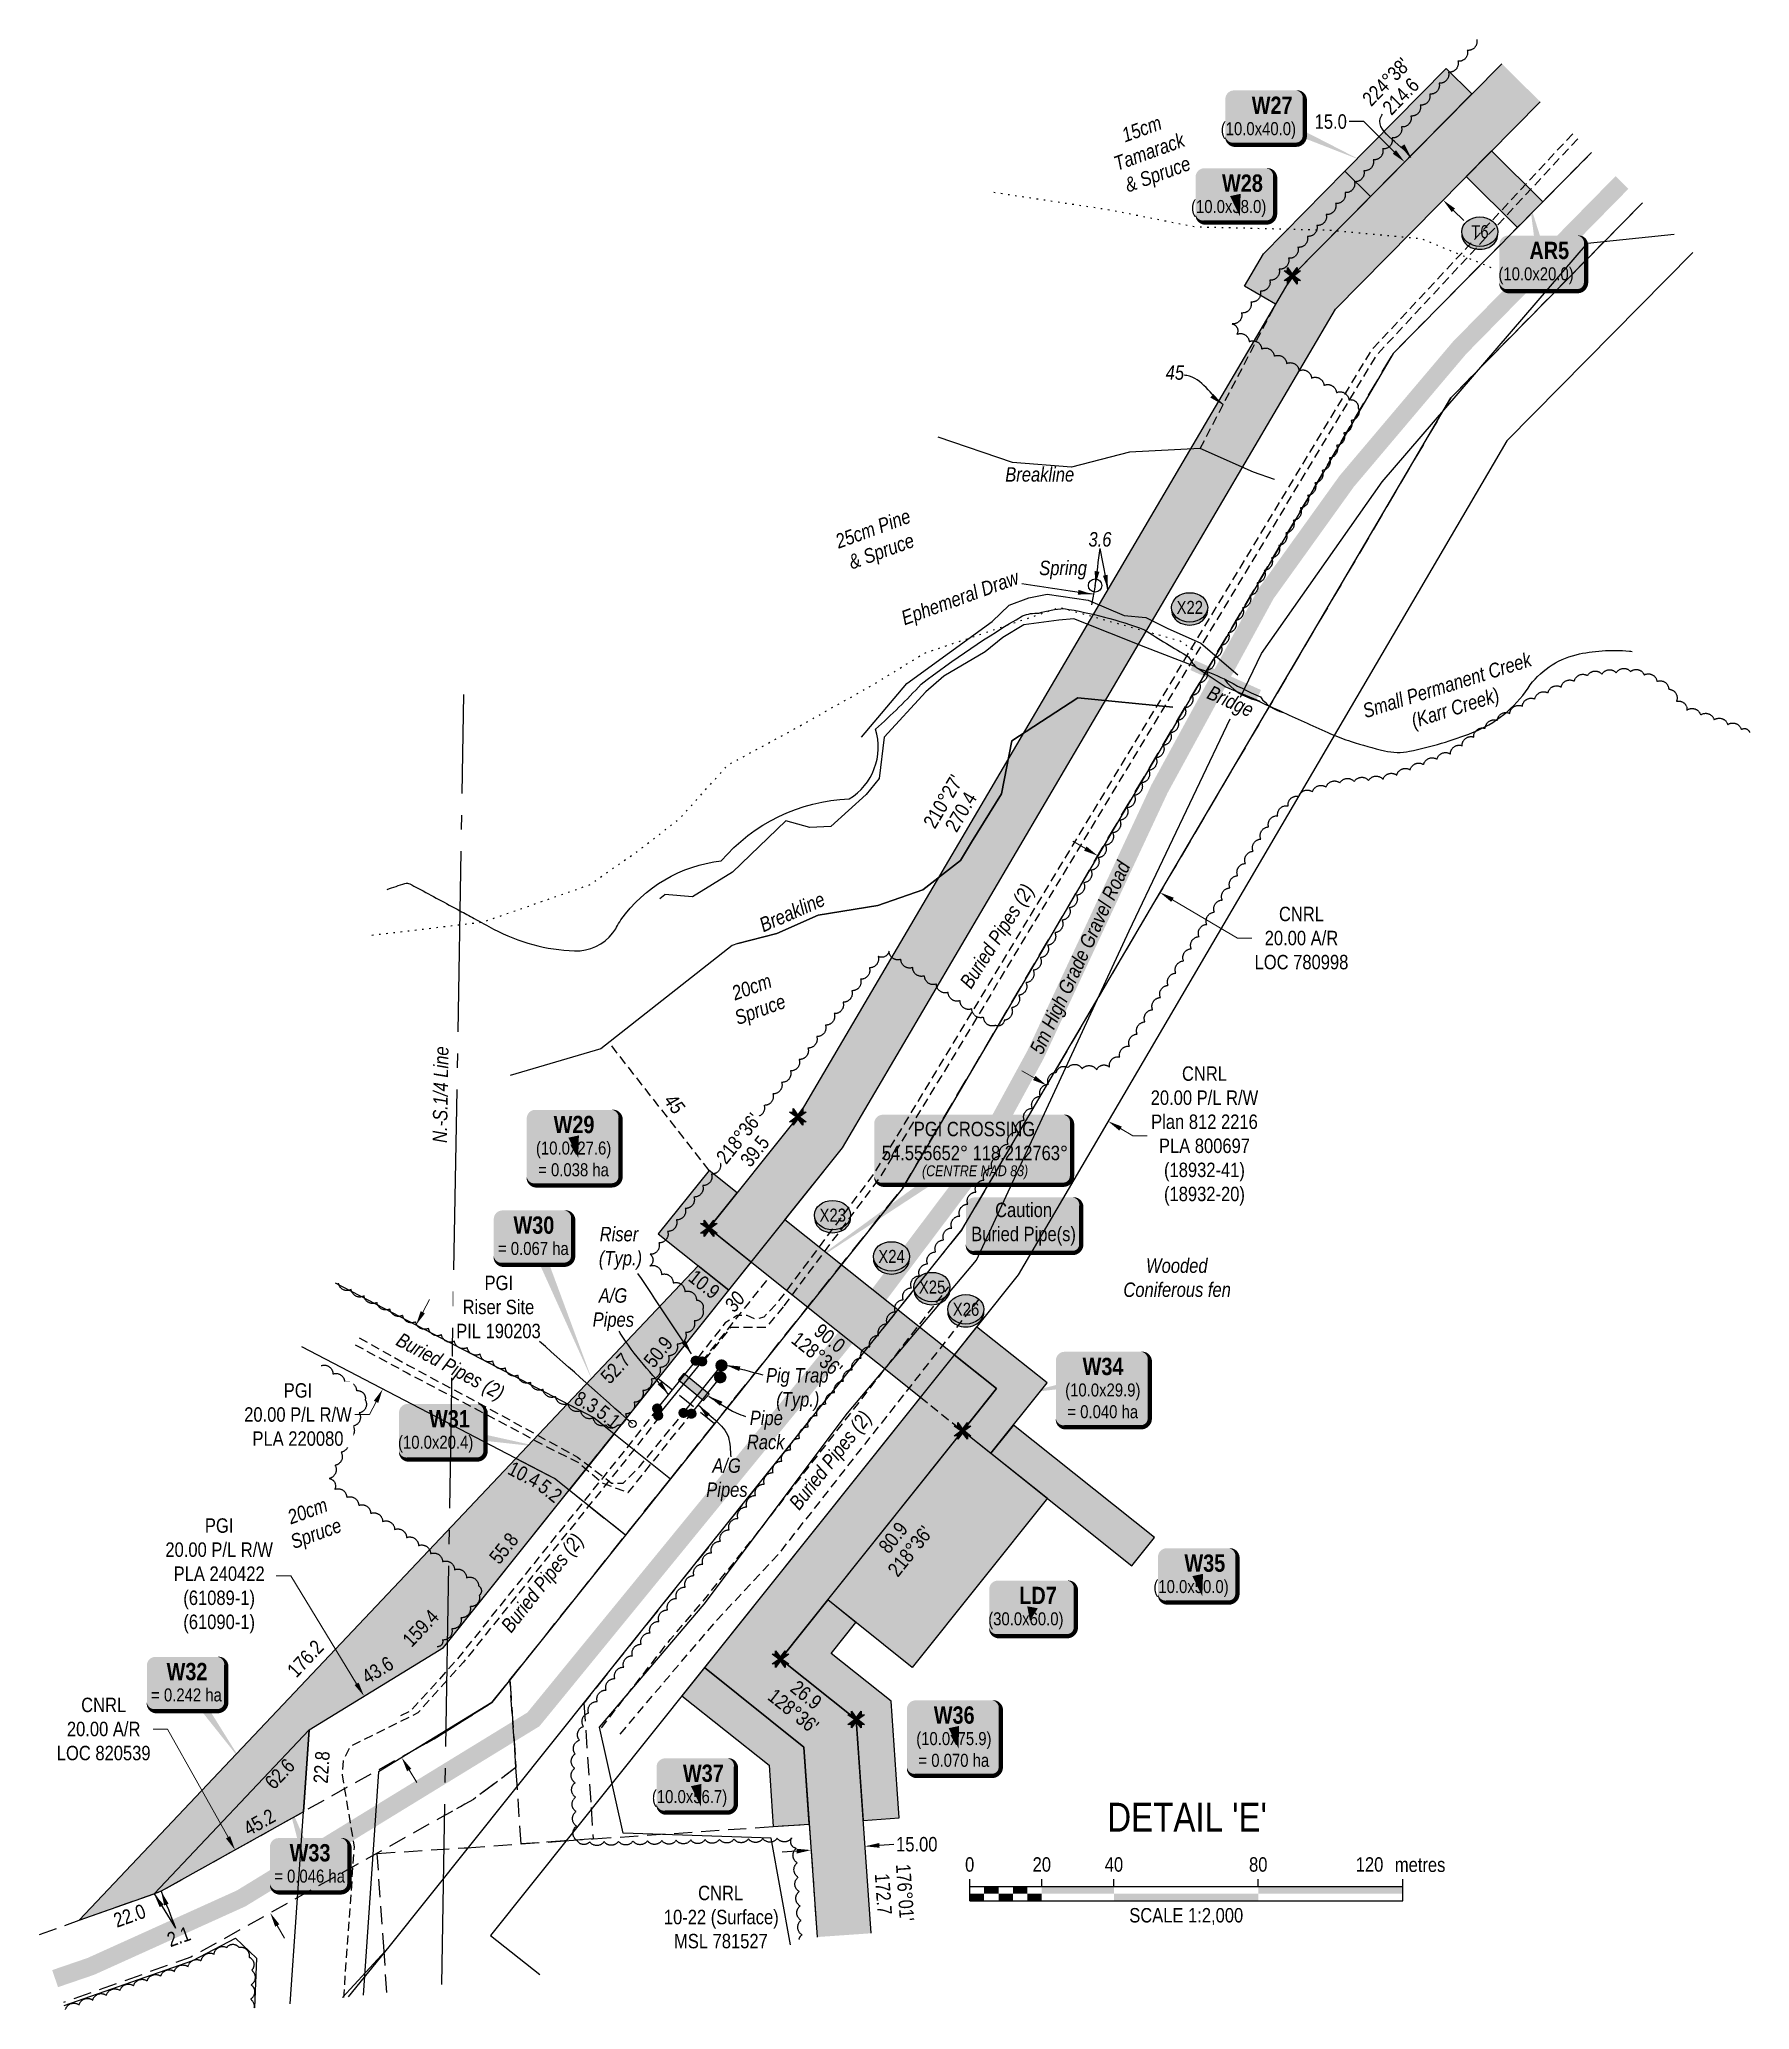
# Model space of a CAD drawing. Extents: x 406232 to 435383, y 6039561 to 6052989.
# Drawn here: x 428628 to 429813, y 6044081 to 6045446 of the extents above; entities that cross this region are included whole.
import ezdxf
from ezdxf.enums import TextEntityAlignment as Align

# ---------------------------------------------------------------- set-up
doc = ezdxf.new("R2010")
doc.units = 0
doc.header["$LTSCALE"] = 5
doc.header["$PDSIZE"] = 0.5
for name, pattern in [('0', [1, 1, 0]), ('foc-ACCESSROAD', [3.75, 2.5, -1.25]), ('foc-QUARTERLINE', [33, 25, -3, 2, -3]), ('foc-TIELINE', [1.875, 1.25, -0.625]), ('foc-TOPO', [1, 0.2, -0.8]), ('foc-TOPO-ephemeral', [6.25, 3.125, -0.625, 0.625, -0.625, 0.625, -0.625]), ('foc-TRAV', [1.875, 1.25, -0.625]), ('UG_PIPE', [1.875, 1.25, -0.625])]:
    doc.linetypes.add(name, pattern=pattern)
doc.layers.get('Defpoints').update_dxf_attribs({"color": 9})
for name, color, linetype, lineweight in [('AS-GENERAL', 48, 'Continuous', 18), ('F-AR-T', 190, 'Continuous', 9), ('F-RW-T', 190, 'Continuous', 9), ('F-WS-T', 190, 'Continuous', 9), ('T-TEXT', 48, 'Continuous', 18), ('T-TIE-T', 201, 'Continuous', 18)]:
    doc.layers.add(name, color=color, linetype=linetype, lineweight=lineweight)
for name, color, linetype in [('AS-PIPE-AG', 44, 'Continuous'), ('AS-PIPE-UG', 44, 'UG_PIPE'), ('AS-PIPE-UG-T', 44, 'Continuous'), ('AS-ROADS', 254, 'Continuous'), ('AS-SYMBOL', 7, 'Continuous'), ('DETAIL-T', 7, 'Continuous'), ('F-AR', 190, 'foc-ACCESSROAD'), ('F-RW', 190, 'Continuous'), ('F-WS', 190, 'foc-ACCESSROAD'), ('F-WS-S', 190, 'Continuous'), ('L-BD', 7, 'Continuous'), ('L-MON', 1, 'Continuous'), ('L-SECQ', 8, 'foc-QUARTERLINE'), ('P-BUFFER-H 100m', 191, 'Continuous'), ('P-CROSSINGS', 250, 'Continuous'), ('P-PROPOSED', 10, 'Continuous'), ('P-PROPOSED-H', 21, 'Continuous'), ('P-TEMP-BLOCKS', 250, 'Continuous'), ('P-TEMP-H', 41, 'Continuous'), ('P-TEMP_LOG DECK', 46, 'Continuous'), ('P-TEMP_WORKSPACE', 46, 'Continuous'), ('P-TRAV', 4, 'foc-TRAV'), ('P-TXT', 4, 'Continuous'), ('P-WORKAREA', 113, 'Continuous'), ('P-WORKAREA-H', 111, 'Continuous'), ('T-BUSH', 110, '0'), ('T-BUSH-T', 110, 'Continuous'), ('T-CREEK', 160, 'Continuous'), ('T-DRAW', 143, 'foc-TOPO-ephemeral'), ('T-SLOPE', 48, 'Continuous'), ('T-TIE', 201, 'foc-TIELINE'), ('T-VEGETATION-CHANGE', 104, 'foc-TOPO'), ('T-WATER-T', 170, 'Continuous'), ('WETLAND', 143, 'Continuous'), ('WETLAND-T', 146, 'Continuous')]:
    doc.layers.add(name, color=color, linetype=linetype)
doc.styles.add('80', font='ARIALN.TTF', dxfattribs={"height": 10})
doc.styles.add('80CG', font='ARIALN.TTF', dxfattribs={"height": 10})
doc.styles.add('80L', font='ARIALN.TTF', dxfattribs={"height": 10})
doc.styles.add('80LS', font='ARIALNI.TTF', dxfattribs={"height": 10})
doc.styles.add('BOLD', font='ARIALNB.TTF')
doc.styles.add('Crossing', font='ARIALN.TTF', dxfattribs={"height": 10})
doc.styles.add('foc-LtypeFont', font='ARIALN.TTF', dxfattribs={"height": 7.35})
doc.linetypes.add('foc-TOPO-flowdirection-NOLINE', pattern='A,0,[">",foc-LtypeFont,S=0.3,R=0,X=0,Y=-0.945],-20,[">",foc-LtypeFont,S=0.3,R=0,X=0,Y=-0.945],0', length=20)
doc.dimstyles.new('Compass 5 000', dxfattribs={"dimscale": 5, "dimtxt": 9, "dimasz": 2, "dimexe": 0.2, "dimexo": 0.0625, "dimgap": 0.5, "dimtad": 0, "dimtih": 1, "dimtoh": 1, "dimzin": 0, "dimdsep": 46, "dimtxsty": '80CG', "dimcen": 0.1, "dimse1": 1, "dimse2": 1, "dimclrd": 256, "dimclrt": 256, "dimaunit": 1, "dimadec": 4, "dimazin": 0, "dimtfac": 0.06, "dimtofl": 0, "dimtmove": 0, "dimatfit": 1, "dimfxl": 0.2, "dimtolj": 1, "dimtzin": 0, "dimlwd": -1, "dimarcsym": 0})

msp = doc.modelspace()

# ---------------------------------------------------------------- texts
at = {"layer": 'AS-GENERAL', "insert": (429437.892, 6044999.714), "char_height": 9.99544, "attachment_point": 1, "rotation": 335.785831, "style": '80L'}
msp.add_mtext_dynamic_manual_height_columns('\\pi2.24897;{\\fArial Narrow|b0|i1|c0|p34;Bridge}', width=36.80925, gutter_width=49.978, heights=[0], dxfattribs=at)
at = {"layer": 'AS-GENERAL', "insert": (429015.156, 6044623.295), "char_height": 9.99544, "attachment_point": 1, "style": '80L'}
msp.add_mtext_dynamic_manual_height_columns('\\pi0.77952;{\\fArial Narrow|b0|i1|c0|p34;Riser\\P\\pi0.22384;(Typ.)}', width=28.71581, gutter_width=49.977, heights=[0], dxfattribs=at)
at = {"layer": 'AS-PIPE-AG', "char_height": 9.99544, "attachment_point": 1, "style": '80L'}
for insert in [(429010.724, 6044580.796), (429089.41, 6044462.988)]:
    msp.add_mtext_dynamic_manual_height_columns('\\pi4.5602;{\\fArial Narrow|b0|i1|c0|p34;A/G \\P\\pi0.32611;Pipes}', width=28.71581, gutter_width=49.977, heights=[0], dxfattribs=dict(at, insert=insert))
at = {"layer": 'DETAIL-T', "color": 3, "insert": (429422.845, 6044214.466), "char_height": 19.9909, "width": 223.75587, "attachment_point": 5, "style": '80CG'}
msp.add_mtext("DETAIL 'E'", dxfattribs=at)
at = {"layer": 'F-WS-T', "insert": (429059.725, 6044166.978), "char_height": 9.99539, "attachment_point": 1, "style": '80L'}
msp.add_mtext_dynamic_manual_height_columns('\\pi24.38732;CNRL\\P\\pi0.66361;10-22 (Surface)\\P\\pi7.71015;MSL 781527', width=78.95854, gutter_width=49.977, heights=[0], dxfattribs=at)
at = {"layer": 'L-BD', "color": 5, "style": '80L'}
for s, rotation, p in [("210°27'", 59.5438, (429253.864, 6044917.976)), ('270.4', 59.5438, (429266.142, 6044910.756)), ('39.5', 51.3899, (429123.332, 6044675.812)), ('90.0', 321.3899, (429175.321, 6044546.277)), ("128°36'", 321.3899, (429166.433, 6044535.147)), ("218°36'", 51.3899, (429230.929, 6044398.76)), ('26.9', 321.3899, (429158.999, 6044299.201)), ("128°36'", 321.3899, (429150.111, 6044288.071)), ('172.7', 273.9816, (429212.554, 6044161.224)), ("176°01'", 273.9816, (429227.511, 6044162.265))]:
    msp.add_text(s, height=9.9954, rotation=rotation, dxfattribs=at).set_placement(p, align=Align.MIDDLE)
at = {"layer": 'L-SECQ', "insert": (428900.09, 6044681.595), "char_height": 9.99544, "attachment_point": 1, "rotation": 89.013434, "style": '80L'}
msp.add_mtext_dynamic_manual_height_columns('{\\fArial Narrow|b0|i1|c0|p34;N.-S.1/4 Line}', width=66.64529, gutter_width=49.977, heights=[0], dxfattribs=at)
at = {"layer": 'P-TEMP_WORKSPACE', "style": '80L'}
for s, rotation, p in [('10.9', 321.3899, (429088.383, 6044583.551)), ('50.9', 51.3899, (429056.452, 6044536.765)), ('52.7', 46.597, (429026.897, 6044525.369)), ('8.3', 332.4885, (429006.733, 6044501.915)), ('5.1', 321.3899, (429022.06, 6044491.773)), ('10.4', 332.4885, (428963.597, 6044451.864)), ('5.2', 321.3899, (428981.658, 6044440.402)), ('159.4', 46.597, (428891.822, 6044345.446)), ('176.2', 46.597, (428812, 6044324.322)), ('43.6', 31.4203, (428862.034, 6044316.439)), ('62.6', 46.597, (428794.252, 6044244.497)), ('22.8', 86.0731, (428823.274, 6044249.038)), ('45.2', 29.1742, (428780.152, 6044211.043)), ('22.0', 19.5566, (428690.231, 6044146.275)), ('2.1', 19.5566, (428724.326, 6044131.81))]:
    msp.add_text(s, height=9.9954, rotation=rotation, dxfattribs=at).set_placement(p, align=Align.MIDDLE)
at = {"layer": 'T-BUSH-T', "char_height": 9.99082, "attachment_point": 1, "rotation": 20, "style": '80L'}
for s, width, insert in [('\\pi21.13138;{\\fArial Narrow|b0|i1|c0|p34;15cm \\P\\pi9.15058;Tamarack \\P\\pi11.23597;& Spruce}', 68.36429, (429356.658, 6045376.521)), ('\\pi7.62401;{\\fArial Narrow|b0|i1|c0|p34;25cm Pine \\P\\pi11.23597;& Spruce}', 68.36429, (429170.948, 6045099.781)), ('\\pi4.47651;{\\fArial Narrow|b0|i1|c0|p34;20cm \\P\\pi0.45565;Spruce}', 36.0768, (429102.123, 6044787.91))]:
    msp.add_mtext_dynamic_manual_height_columns(s, width=width, gutter_width=49.978, heights=[0], dxfattribs=dict(at, insert=insert))
at = {"layer": 'T-CREEK', "insert": (429320.405, 6045084.705), "char_height": 9.99544, "attachment_point": 1, "style": '80L'}
msp.add_mtext_dynamic_manual_height_columns('{\\fArial Narrow|b0|i1|c0|p34;Spring}', width=24.1955, gutter_width=49.977, heights=[0], dxfattribs=at)
at = {"layer": 'T-TEXT', "insert": (429320.781, 6045149.456), "char_height": 9.9954, "width": 18.489, "attachment_point": 2, "style": '80L'}
msp.add_mtext('{\\fArial Narrow|b0|i1|c0|p34;Breakline}', dxfattribs=at)
at = {"layer": 'T-TEXT', "insert": (429147.205, 6044846.006), "char_height": 9.9954, "width": 18.489, "attachment_point": 2, "rotation": 23.69835, "style": '80L'}
msp.add_mtext('{\\fArial Narrow|b0|i1|c0|p34;Breakline}', dxfattribs=at)
at = {"layer": 'T-TIE-T', "style": '80LS'}
msp.add_text('45', height=9.9954, dxfattribs=at).set_placement((429414.396, 6045214.936), align=Align.MIDDLE)
for s, rotation, p in [('45', 308.0286, (429067.673, 6044708.533)), ('30', 51.3899, (429109.376, 6044571.54))]:
    msp.add_text(s, height=9.9954, rotation=rotation, dxfattribs=at).set_placement(p, align=Align.MIDDLE)
at = {"layer": 'T-TIE-T', "insert": (429354.533, 6045104.487), "char_height": 9.99544, "attachment_point": 1, "style": '80L'}
msp.add_mtext_dynamic_manual_height_columns('{\\fArial Narrow|b0|i1|c0|p34;3.6}', width=14.28662, gutter_width=49.977, heights=[0], dxfattribs=at)
at = {"layer": 'T-WATER-T', "attachment_point": 1, "style": '80L'}
for s, width, gutter_width, insert, char_height, rotation in [('\\pi0.32611;{\\fArial Narrow|b0|i1|c0|p34;Ephemeral Draw}', 85.98844, 49.977, (429223.43, 6045049.164), 9.99544, 20), ('\\pi1.04344;{\\fArial Narrow|b0|i1|c0|p34;Small Permanent Creek\\P\\pi31.04327;(Karr Creek)}', 123.42937, 49.978, (429542.489, 6044984.787), 9.9954, 17.443644)]:
    msp.add_mtext_dynamic_manual_height_columns(s, width=width, gutter_width=gutter_width, heights=[0], dxfattribs=dict(at, insert=insert, char_height=char_height, rotation=rotation))
at = {"layer": 'WETLAND-T', "insert": (429370.594, 6044601.468), "char_height": 9.99544, "attachment_point": 1, "style": '80L'}
msp.add_mtext_dynamic_manual_height_columns('\\pi23.82845;{\\fArial Narrow|b0|i1|c0|p34;Wooded \\P\\pi8.13643;Coniferous fen}', width=89.43182, gutter_width=49.977, heights=[0], dxfattribs=at)

# ---------------------------------------------------------------- blocks, each defined once
blk = doc.blocks.new('*U536')
h = blk.add_hatch(color=191)
edge = h.paths.add_edge_path()
edge.add_line((-24, -20), (24, -20))
edge.add_arc((24, -14), 6, 270, 360)
edge.add_line((30, -14), (30, 12.5))
edge.add_arc((24, 12.5), 6, 0, 90)
edge.add_line((24, 18.5), (-24, 18.5))
edge.add_arc((-24, 12.5), 6, 90, 180)
edge.add_line((-30, 12.5), (-30, -14))
edge.add_arc((-24, -14), 6, 180, 270)
at = {"color": 250, "flags": 128}
blk.add_lwpolyline([(-24, -20, 3, 3, 0), (24, -20, 3, 3, 0.414214), (30, -14, 3, 3, 0), (30, 12.5, 3, 0, 0.414214), (24, 18.5, 0, 0, 0), (-24, 18.5, 0, 0, 0.414214), (-30, 12.5, 0, 0, 0), (-30, -14, 0, 3, 0.414214)], format="xyseb", close=True, dxfattribs=at)
at = {"flags": 128}
blk.add_lwpolyline([(-1.8, -9.3, 0, 7.5, 0), (0, 0, 0, 0, 0)], format="xyseb", dxfattribs=at)
at = {"color": 250}
for tag, p, height, style in [('TEMP_AREA_W1_001', (-9.2, 2.2), 12, 'BOLD'), ('ENTER_TEXT_001', (-30.7, -12.5), 9, '80')]:
    blk.add_attdef(tag, p, '', height=height, dxfattribs=dict(at, style=style))
blk = doc.blocks.new('*U538')
h = blk.add_hatch(color=191)
edge = h.paths.add_edge_path()
edge.add_line((-21.5, -19.1), (21.5, -19.1))
edge.add_arc((21.5, -13.1), 6, 270, 360)
edge.add_line((27.5, -13.1), (27.5, 12.5))
edge.add_arc((21.5, 12.5), 6, 0, 90)
edge.add_line((21.5, 18.5), (-21.5, 18.5))
edge.add_arc((-21.5, 12.5), 6, 90, 180)
edge.add_line((-27.5, 12.5), (-27.5, -13.1))
edge.add_arc((-21.5, -13.1), 6, 180, 270)
at = {"color": 250, "flags": 128}
blk.add_lwpolyline([(-21.5, -19.1, 3, 3, 0), (21.5, -19.1, 3, 3, 0.414214), (27.5, -13.1, 3, 3, 0), (27.5, 12.5, 3, 0, 0.414214), (21.5, 18.5, 0, 0, 0), (-21.5, 18.5, 0, 0, 0.414214), (-27.5, 12.5, 0, 0, 0), (-27.5, -13.1, 0, 3, 0.414214)], format="xyseb", close=True, dxfattribs=at)
at = {"flags": 128}
blk.add_lwpolyline([(3.2, -14.8, 0, 7.5, 0), (0, 0, 0, 0, 0)], format="xyseb", dxfattribs=at)
at = {"color": 250}
for tag, p, height, style in [('TEMP_AREA_W1_001', (-9.2, 2.2), 12, 'BOLD'), ('ENTER_TEXT_001', (-30.7, -12.5), 9, '80')]:
    blk.add_attdef(tag, p, '', height=height, dxfattribs=dict(at, style=style))
blk = doc.blocks.new('*U542')
h = blk.add_hatch(color=191)
edge = h.paths.add_edge_path()
edge.add_line((-26.5, -33.8), (26.5, -33.8))
edge.add_arc((26.5, -27.8), 6, 270, 360)
edge.add_line((32.5, -27.8), (32.5, 12.5))
edge.add_arc((26.5, 12.5), 6, 0, 90)
edge.add_line((26.5, 18.5), (-26.5, 18.5))
edge.add_arc((-26.5, 12.5), 6, 90, 180)
edge.add_line((-32.5, 12.5), (-32.5, -27.8))
edge.add_arc((-26.5, -27.8), 6, 180, 270)
at = {"color": 250, "flags": 128}
blk.add_lwpolyline([(-26.5, -33.8, 3, 3, 0), (26.5, -33.8, 3, 3, 0.414214), (32.5, -27.8, 3, 3, 0), (32.5, 12.5, 3, 0, 0.414214), (26.5, 18.5, 0, 0, 0), (-26.5, 18.5, 0, 0, 0.414214), (-32.5, 12.5, 0, 0, 0), (-32.5, -27.8, 0, 3, 0.414214)], format="xyseb", close=True, dxfattribs=at)
at = {"flags": 128}
blk.add_lwpolyline([(3.2, -14.8, 0, 7.5, 0), (0, 0, 0, 0, 0)], format="xyseb", dxfattribs=at)
at = {"color": 250}
for tag, p, height, style in [('TEMP_AREA_W1_001', (-9.2, 2.2), 12, 'BOLD'), ('ENTER_TEXT_001', (-30.7, -12.5), 9, '80')]:
    blk.add_attdef(tag, p, '', height=height, dxfattribs=dict(at, style=style))
blk = doc.blocks.new('*U629')
h = blk.add_hatch(color=191)
edge = h.paths.add_edge_path()
edge.add_line((-26.5, -33.8), (26.5, -33.8))
edge.add_arc((26.5, -27.8), 6, 270, 360)
edge.add_line((32.5, -27.8), (32.5, 12.5))
edge.add_arc((26.5, 12.5), 6, 0, 90)
edge.add_line((26.5, 18.5), (-26.5, 18.5))
edge.add_arc((-26.5, 12.5), 6, 90, 180)
edge.add_line((-32.5, 12.5), (-32.5, -27.8))
edge.add_arc((-26.5, -27.8), 6, 180, 270)
at = {"color": 250, "flags": 128}
blk.add_lwpolyline([(-26.5, -33.8, 3, 3, 0), (26.5, -33.8, 3, 3, 0.414214), (32.5, -27.8, 3, 3, 0), (32.5, 12.5, 3, 0, 0.414214), (26.5, 18.5, 0, 0, 0), (-26.5, 18.5, 0, 0, 0.414214), (-32.5, 12.5, 0, 0, 0), (-32.5, -27.8, 0, 3, 0.414214)], format="xyseb", close=True, dxfattribs=at)
at = {"flags": 128}
blk.add_lwpolyline([(-53.9, -10.1, 0, 7.5, 0), (0, 0, 0, 0, 0)], format="xyseb", dxfattribs=at)
at = {"color": 250}
for tag, p, height, style in [('TEMP_AREA_W1_001', (-9.2, 2.2), 12, 'BOLD'), ('ENTER_TEXT_001', (-30.7, -12.5), 9, '80')]:
    blk.add_attdef(tag, p, '', height=height, dxfattribs=dict(at, style=style))
blk = doc.blocks.new('*D548')
at = {"layer": 'Defpoints', "color": 0, "transparency": 16777216}
for p in [(429355.3, 6044870.6), (429404.1, 6044854.9), (429398.4, 6044845.3)]:
    blk.add_point(p, dxfattribs=at)
at = {"layer": 'F-AR-T', "transparency": 16777216}
for p, q in [((429352.4, 6044885.3), (429343.8, 6044890.4)), ((429412.7, 6044849.9), (429457.8, 6044823.3)), ((429457.8, 6044823.3), (429467.8, 6044823.3))]:
    blk.add_line(p, q, dxfattribs=at)
for points in [[(429353.2, 6044886.8), (429351.5, 6044883.9), (429361, 6044880.3)], [(429413.6, 6044851.3), (429411.9, 6044848.4), (429404.1, 6044854.9)]]:
    blk.add_solid(points, dxfattribs=at)
at = {"layer": 'F-AR-T', "transparency": 16777216, "insert": (429502.1, 6044823.3), "char_height": 10, "attachment_point": 5, "style": '80CG'}
blk.add_mtext('\\A1;CNRL\\P20.00 A/R\\PLOC 780998', dxfattribs=at)
blk = doc.blocks.new('*D549')
at = {"layer": 'Defpoints', "color": 0, "transparency": 16777216}
for p in [(428852.7, 6044298.3), (428869.3, 6044308.5), (428895.3, 6044265.8)]:
    blk.add_point(p, dxfattribs=at)
at = {"layer": 'F-RW-T', "transparency": 16777216}
for p, q in [((428801.9, 6044381.6), (428791.9, 6044381.6)), ((428847.5, 6044306.9), (428801.9, 6044381.6)), ((428884, 6044247.2), (428889.2, 6044238.6))]:
    blk.add_line(p, q, dxfattribs=at)
for points in [[(428848.9, 6044307.7), (428846.1, 6044306), (428852.7, 6044298.3)], [(428885.4, 6044248), (428882.5, 6044246.3), (428878.8, 6044255.7)]]:
    blk.add_solid(points, dxfattribs=at)
at = {"layer": 'F-RW-T', "transparency": 16777216, "insert": (428752.3, 6044381.6), "char_height": 10, "attachment_point": 5, "style": '80CG', "bg_fill": 3, "box_fill_scale": 1.1, "bg_fill_color": 256, "bg_fill_true_color": 13158600, "bg_fill_transparency": 0}
blk.add_mtext('\\A1;PGI\\P20.00 P/L R/W\\PPLA 240422\\P(61089-1)\\P(61090-1)', dxfattribs=at)
blk = doc.blocks.new('*D546')
at = {"layer": 'Defpoints', "color": 0, "transparency": 16777216}
for p in [(429600.6, 6045388.1), (429573.6, 6045360.8), (429627.2, 6045361.8)]:
    blk.add_point(p, dxfattribs=at)
at = {"layer": 'P-TXT', "transparency": 16777216}
for p, q in [((429545.2, 6045388.8), (429535.2, 6045388.8)), ((429566.4, 6045367.8), (429545.2, 6045388.8)), ((429607.3, 6045327.4), (429614.5, 6045320.4))]:
    blk.add_line(p, q, dxfattribs=at)
for points in [[(429567.6, 6045369), (429565.3, 6045366.6), (429573.6, 6045360.8)], [(429608.5, 6045328.6), (429606.2, 6045326.2), (429600.2, 6045334.5)]]:
    blk.add_solid(points, dxfattribs=at)
at = {"layer": 'P-TXT', "transparency": 16777216, "insert": (429522.4, 6045388.8), "char_height": 10, "attachment_point": 5, "style": '80CG'}
blk.add_mtext('\\A1;15.0', dxfattribs=at)
blk = doc.blocks.new('*D547')
at = {"layer": 'Defpoints', "color": 0, "transparency": 16777216}
for p in [(429199.7, 6044194.3), (429169.2, 6044093), (429206.6, 6044095.6)]:
    blk.add_point(p, dxfattribs=at)
at = {"layer": 'P-TXT', "transparency": 16777216}
for p, q in [((429152.4, 6044191), (429142.4, 6044190.3)), ((429209.7, 6044195), (429219.7, 6044195.7))]:
    blk.add_line(p, q, dxfattribs=at)
for points in [[(429152.3, 6044192.6), (429152.5, 6044189.3), (429162.4, 6044191.7)], [(429209.6, 6044196.6), (429209.8, 6044193.3), (429199.7, 6044194.3)]]:
    blk.add_solid(points, dxfattribs=at)
at = {"layer": 'P-TXT', "transparency": 16777216, "insert": (429235.6, 6044195.7), "char_height": 10, "attachment_point": 5, "style": '80CG'}
blk.add_mtext('\\A1;15.00', dxfattribs=at)
blk = doc.blocks.new('RISER')
h = blk.add_hatch(color=255)
h.dxf.hatch_style = 1
edge = h.paths.add_edge_path()
edge.add_arc((0, 0), 0.7, 0, 360)
blk.add_hatch(color=48).paths.add_polyline_path([(0.58, -0.15), (-0.58, -0.15, 0.774597)])
at = {"color": 48}
blk.add_line((-0.58, -0.15), (0.58, -0.15), dxfattribs=at)
blk.add_circle((0, 0), 0.6, dxfattribs=at)
blk = doc.blocks.new('PIG')
h = blk.add_hatch(color=255)
h.dxf.hatch_style = 1
edge = h.paths.add_edge_path()
edge.add_arc((0, 0), 0.85, 0, 360)
at = {"layer": 'AS-SYMBOL'}
h = blk.add_hatch(color=48, dxfattribs=at)
h.dxf.hatch_style = 1
h.paths.add_polyline_path([(-0.1, 0, 1), (-0.55, 0, 1)])
h = blk.add_hatch(color=48, dxfattribs=at)
h.dxf.hatch_style = 1
h.paths.add_polyline_path([(0.1, 0, 1), (0.55, 0, 1)])
at = {"layer": 'AS-SYMBOL', "color": 48}
for centre, radius in [((0, 0), 0.75), ((-0.33, 0), 0.225), ((0.33, 0), 0.225)]:
    blk.add_circle(centre, radius, dxfattribs=at)
blk = doc.blocks.new('TEMP')
h = blk.add_hatch(color=255)
h.dxf.hatch_style = 1
h.paths.add_polyline_path([(0, 0.25), (-0.67, 1.15), (-0.67, 0.67), (-1.15, 0.67), (-0.25, 0), (-1.15, -0.67), (-0.67, -0.67), (-0.67, -1.15), (0, -0.25), (0.67, -1.15), (0.67, -0.67), (1.15, -0.67), (0.25, 0), (1.15, 0.67), (0.67, 0.67), (0.67, 1.15)])
h.paths.add_polyline_path([(0.57, 0.85), (0.57, 0.57), (0.85, 0.57), (0.08, 0), (0.85, -0.57), (0.57, -0.57), (0.57, -0.85), (0, -0.08), (-0.57, -0.85), (-0.57, -0.57), (-0.85, -0.57), (-0.08, 0), (-0.85, 0.57), (-0.57, 0.57), (-0.57, 0.85), (0, 0.08)], flags=16)
h = blk.add_hatch(color=1)
h.dxf.hatch_style = 1
h.paths.add_polyline_path([(0, 0.08), (-0.57, 0.85), (-0.57, 0.57), (-0.85, 0.57), (-0.08, 0), (-0.85, -0.57), (-0.57, -0.57), (-0.57, -0.85), (0, -0.08), (0.57, -0.85), (0.57, -0.57), (0.85, -0.57), (0.08, 0), (0.85, 0.57), (0.57, 0.57), (0.57, 0.85)])
at = {"color": 1}
for p, q in [((-0.08, 0), (0.08, 0)), ((0, 0.08), (0, -0.08))]:
    blk.add_line(p, q, dxfattribs=at)
at = {"color": 255, "flags": 128}
blk.add_lwpolyline([(-0.25, 0), (-1.15, 0.67), (-0.67, 0.67), (-0.67, 1.15), (0, 0.25), (0.67, 1.15), (0.67, 0.67), (1.15, 0.67), (0.25, 0), (1.15, -0.67), (0.67, -0.67), (0.67, -1.15), (0, -0.25), (-0.67, -1.15), (-0.67, -0.67), (-1.15, -0.67)], close=True, dxfattribs=at)
at = {"color": 1, "flags": 128}
blk.add_lwpolyline([(-0.08, 0), (-0.85, 0.57), (-0.57, 0.57), (-0.57, 0.85), (0, 0.08), (0.57, 0.85), (0.57, 0.57), (0.85, 0.57), (0.08, 0), (0.85, -0.57), (0.57, -0.57), (0.57, -0.85), (0, -0.08), (-0.57, -0.85), (-0.57, -0.57), (-0.85, -0.57)], close=True, dxfattribs=at)
blk = doc.blocks.new('*D550')
at = {"layer": 'Defpoints', "color": 0, "transparency": 16777216}
for p in [(428888.7, 6044555.3), (428889.1, 6044555.1), (428866.1, 6044510.8)]:
    blk.add_point(p, dxfattribs=at)
at = {"layer": 'F-RW-T', "transparency": 16777216}
for p, q in [((428893.4, 6044564.2), (428898, 6044573.1)), ((428861, 6044502.1), (428856.4, 6044493.3)), ((428856.4, 6044493.3), (428846.4, 6044493.3))]:
    blk.add_line(p, q, dxfattribs=at)
for points in [[(428891.9, 6044565), (428894.8, 6044563.4), (428888.7, 6044555.3)], [(428859.5, 6044502.9), (428862.5, 6044501.4), (428865.6, 6044511)]]:
    blk.add_solid(points, dxfattribs=at)
at = {"layer": 'F-RW-T', "transparency": 16777216, "insert": (428806.9, 6044493.3), "char_height": 10, "attachment_point": 5, "style": '80CG', "bg_fill": 3, "box_fill_scale": 1.1, "bg_fill_color": 256, "bg_fill_true_color": 13158600, "bg_fill_transparency": 0}
blk.add_mtext('\\A1;PGI\\P20.00 P/L R/W\\PPLA 220080', dxfattribs=at)
blk = doc.blocks.new('*D551')
at = {"layer": 'Defpoints', "color": 0, "transparency": 16777216}
for p in [(429326.1, 6044722.4), (429368.1, 6044696.5), (429368.6, 6044697.4)]:
    blk.add_point(p, dxfattribs=at)
at = {"layer": 'F-RW-T', "transparency": 16777216}
for p, q in [((429316.9, 6044726.5), (429308.3, 6044731.5)), ((429376.7, 6044691.4), (429385.3, 6044686.3)), ((429385.3, 6044686.3), (429395.3, 6044686.3))]:
    blk.add_line(p, q, dxfattribs=at)
for points in [[(429317.8, 6044727.9), (429316.1, 6044725), (429325.5, 6044721.4)], [(429377.6, 6044692.8), (429375.9, 6044690), (429368.1, 6044696.5)]]:
    blk.add_solid(points, dxfattribs=at)
at = {"layer": 'F-RW-T', "transparency": 16777216, "insert": (429434.9, 6044686.3), "char_height": 10, "attachment_point": 5, "style": '80CG'}
blk.add_mtext('\\A1;CNRL\\P20.00 P/L R/W\\PPlan 812 2216\\PPLA 800697\\P(18932-41)\\P(18932-20)', dxfattribs=at)
blk = doc.blocks.new('*U379')
at = {"color": 0}
for p, q in [((-150, 0), (-150, 15)), ((-100, 10), (-100, 15)), ((-50, 10), (-50, 15)), ((50, 10), (50, 15)), ((150.2, 0), (150.2, 15)), ((-150, 10), (150.2, 10)), ((-150, 0), (150.2, 0))]:
    blk.add_line(p, q, dxfattribs=at)
for points in [[(-150, 5), (-140, 5), (-150, 0), (-140, 0)], [(-140, 10), (-130, 10), (-140, 5), (-130, 5)], [(-130, 5), (-120, 5), (-130, 0), (-120, 0)], [(-120, 10), (-110, 10), (-120, 5), (-110, 5)], [(-110, 5), (-100, 5), (-110, 0), (-100, 0)], [(-100, 10), (-50, 10), (-100, 5), (-50, 5)], [(-50, 5), (50, 5), (-50, 0), (50, 0)], [(50, 10), (150.2, 10), (50, 5), (150.2, 5)]]:
    blk.add_solid(points, dxfattribs=at)
at = {"color": 0, "style": '80'}
blk.add_text('metres', height=10, dxfattribs=at).set_placement((162.2, 20), align=Align.CENTER)
at = {"color": 0, "char_height": 10, "style": '80'}
for s, insert, attachment_point in [('0', (-150, 30.2), 2), ('20', (-100, 30.2), 2), ('40', (-50, 30.2), 2), ('80', (50, 30.2), 2), ('120', (136.7, 30.2), 3), ('SCALE 1:2,000', (0.1, -5), 2)]:
    blk.add_mtext(s, dxfattribs=dict(at, insert=insert, attachment_point=attachment_point))
blk = doc.blocks.new('CAUTION BP')
h = blk.add_hatch(color=50)
edge = h.paths.add_edge_path()
edge.add_line((-36.2, -19.3), (31.8, -19.3))
edge.add_arc((31.8, -13.3), 6, 270, 360)
edge.add_line((37.8, -13.3), (37.8, 13.2))
edge.add_arc((31.8, 13.2), 6, 0, 90)
edge.add_line((31.8, 19.2), (-36.2, 19.2))
edge.add_arc((-36.2, 13.2), 6, 90, 180)
edge.add_line((-42.2, 13.2), (-42.2, -13.3))
edge.add_arc((-36.2, -13.3), 6, 180, 270)
at = {"color": 240, "flags": 128}
blk.add_lwpolyline([(-36.2, -19.3, 3, 3, 0), (31.8, -19.3, 3, 3, 0.414214), (37.8, -13.3, 3, 3, 0), (37.8, 13.2, 3, 0, 0.414214), (31.8, 19.2, 0, 0, 0), (-36.2, 19.2, 0, 0, 0.414214), (-42.2, 13.2, 0, 0, 0), (-42.2, -13.3, 0, 3, 0.414214)], format="xyseb", close=True, dxfattribs=at)
at = {"color": 240, "insert": (-2.2, 0.7), "char_height": 10, "attachment_point": 5, "style": '80L'}
blk.add_mtext_dynamic_manual_height_columns('Caution\\PBuried Pipe(s)', width=71.983, gutter_width=50, heights=[0], dxfattribs=at)
blk = doc.blocks.new('*D628')
at = {"layer": 'Defpoints', "color": 0, "transparency": 16777216}
for p in [(428760.2, 6044190.1), (428763.3, 6044191.8), (428784.6, 6044146.4)]:
    blk.add_point(p, dxfattribs=at)
at = {"layer": 'F-AR-T', "transparency": 16777216}
for p, q in [((428716.6, 6044275.5), (428706.6, 6044275.5)), ((428758.5, 6044200.6), (428716.6, 6044275.5)), ((428792.6, 6044139.4), (428797.5, 6044130.7))]:
    blk.add_line(p, q, dxfattribs=at)
for points in [[(428759.9, 6044201.4), (428757, 6044199.8), (428763.3, 6044191.8)], [(428794, 6044140.3), (428791.1, 6044138.6), (428787.7, 6044148.2)]]:
    blk.add_solid(points, dxfattribs=at)
at = {"layer": 'F-AR-T', "transparency": 16777216, "insert": (428672.3, 6044275.5), "char_height": 10, "attachment_point": 5, "style": '80CG'}
blk.add_mtext('\\A1;CNRL\\P20.00 A/R\\PLOC 820539', dxfattribs=at)
blk = doc.blocks.new('*U630')
h = blk.add_hatch(color=111)
edge = h.paths.add_edge_path()
edge.add_line((-24, -20), (24, -20))
edge.add_arc((24, -14), 6, 270, 360)
edge.add_line((30, -14), (30, 12.5))
edge.add_arc((24, 12.5), 6, 0, 90)
edge.add_line((24, 18.5), (-24, 18.5))
edge.add_arc((-24, 12.5), 6, 90, 180)
edge.add_line((-30, 12.5), (-30, -14))
edge.add_arc((-24, -14), 6, 180, 270)
at = {"color": 250, "flags": 128}
blk.add_lwpolyline([(-24, -20, 3, 3, 0), (24, -20, 3, 3, 0.414214), (30, -14, 3, 3, 0), (30, 12.5, 3, 0, 0.414214), (24, 18.5, 0, 0, 0), (-24, 18.5, 0, 0, 0.414214), (-30, 12.5, 0, 0, 0), (-30, -14, 0, 3, 0.414214)], format="xyseb", close=True, dxfattribs=at)
at = {"flags": 128}
blk.add_lwpolyline([(68.1, -11.3, 0, 7.5, 0), (0, 0, 0, 0, 0)], format="xyseb", dxfattribs=at)
at = {"color": 250}
for tag, p, height, style in [('TEMP_AREA_W1_001', (-9.2, 2.2), 12, 'BOLD'), ('ENTER_TEXT_001', (-30.7, -12.5), 9, '80')]:
    blk.add_attdef(tag, p, '', height=height, dxfattribs=dict(at, style=style))
blk = doc.blocks.new('*U631')
h = blk.add_hatch(color=191)
edge = h.paths.add_edge_path()
edge.add_line((-21.5, -19.1), (21.5, -19.1))
edge.add_arc((21.5, -13.1), 6, 270, 360)
edge.add_line((27.5, -13.1), (27.5, 12.5))
edge.add_arc((21.5, 12.5), 6, 0, 90)
edge.add_line((21.5, 18.5), (-21.5, 18.5))
edge.add_arc((-21.5, 12.5), 6, 90, 180)
edge.add_line((-27.5, 12.5), (-27.5, -13.1))
edge.add_arc((-21.5, -13.1), 6, 180, 270)
at = {"color": 250, "flags": 128}
blk.add_lwpolyline([(-21.5, -19.1, 3, 3, 0), (21.5, -19.1, 3, 3, 0.414214), (27.5, -13.1, 3, 3, 0), (27.5, 12.5, 3, 0, 0.414214), (21.5, 18.5, 0, 0, 0), (-21.5, 18.5, 0, 0, 0.414214), (-27.5, 12.5, 0, 0, 0), (-27.5, -13.1, 0, 3, 0.414214)], format="xyseb", close=True, dxfattribs=at)
at = {"flags": 128}
blk.add_lwpolyline([(41.1, -100.1, 0, 7.5, 0), (0, 0, 0, 0, 0)], format="xyseb", dxfattribs=at)
at = {"color": 250}
for tag, p, height, style in [('TEMP_AREA_W1_001', (-9.2, 2.2), 12, 'BOLD'), ('ENTER_TEXT_001', (-30.7, -12.5), 9, '80')]:
    blk.add_attdef(tag, p, '', height=height, dxfattribs=dict(at, style=style))
blk = doc.blocks.new('*U632')
h = blk.add_hatch(color=191)
edge = h.paths.add_edge_path()
edge.add_line((-21.5, -19.1), (21.5, -19.1))
edge.add_arc((21.5, -13.1), 6, 270, 360)
edge.add_line((27.5, -13.1), (27.5, 12.5))
edge.add_arc((21.5, 12.5), 6, 0, 90)
edge.add_line((21.5, 18.5), (-21.5, 18.5))
edge.add_arc((-21.5, 12.5), 6, 90, 180)
edge.add_line((-27.5, 12.5), (-27.5, -13.1))
edge.add_arc((-21.5, -13.1), 6, 180, 270)
at = {"color": 250, "flags": 128}
blk.add_lwpolyline([(-21.5, -19.1, 3, 3, 0), (21.5, -19.1, 3, 3, 0.414214), (27.5, -13.1, 3, 3, 0), (27.5, 12.5, 3, 0, 0.414214), (21.5, 18.5, 0, 0, 0), (-21.5, 18.5, 0, 0, 0.414214), (-27.5, 12.5, 0, 0, 0), (-27.5, -13.1, 0, 3, 0.414214)], format="xyseb", close=True, dxfattribs=at)
at = {"flags": 128}
blk.add_lwpolyline([(38.2, -54, 0, 7.5, 0), (0, 0, 0, 0, 0)], format="xyseb", dxfattribs=at)
at = {"color": 250}
for tag, p, height, style in [('TEMP_AREA_W1_001', (-9.2, 2.2), 12, 'BOLD'), ('ENTER_TEXT_001', (-30.7, -12.5), 9, '80')]:
    blk.add_attdef(tag, p, '', height=height, dxfattribs=dict(at, style=style))
blk = doc.blocks.new('*U633')
h = blk.add_hatch(color=191)
edge = h.paths.add_edge_path()
edge.add_line((-21.5, -19.1), (21.5, -19.1))
edge.add_arc((21.5, -13.1), 6, 270, 360)
edge.add_line((27.5, -13.1), (27.5, 12.5))
edge.add_arc((21.5, 12.5), 6, 0, 90)
edge.add_line((21.5, 18.5), (-21.5, 18.5))
edge.add_arc((-21.5, 12.5), 6, 90, 180)
edge.add_line((-27.5, 12.5), (-27.5, -13.1))
edge.add_arc((-21.5, -13.1), 6, 180, 270)
at = {"flags": 128}
blk.add_lwpolyline([(-15.8, 45.7, 0, 7.5, 0), (0, 0, 0, 0, 0)], format="xyseb", dxfattribs=at)
at = {"color": 250, "flags": 128}
blk.add_lwpolyline([(-21.5, -19.1, 3, 3, 0), (21.5, -19.1, 3, 3, 0.414214), (27.5, -13.1, 3, 3, 0), (27.5, 12.5, 3, 0, 0.414214), (21.5, 18.5, 0, 0, 0), (-21.5, 18.5, 0, 0, 0.414214), (-27.5, 12.5, 0, 0, 0), (-27.5, -13.1, 0, 3, 0.414214)], format="xyseb", close=True, dxfattribs=at)
at = {"color": 250}
for tag, p, height, style in [('TEMP_AREA_W1_001', (-9.2, 2.2), 12, 'BOLD'), ('ENTER_TEXT_001', (-30.7, -12.5), 9, '80')]:
    blk.add_attdef(tag, p, '', height=height, dxfattribs=dict(at, style=style))
blk = doc.blocks.new('*U635')
h = blk.add_hatch(color=111)
edge = h.paths.add_edge_path()
edge.add_line((-24, -20), (24, -20))
edge.add_arc((24, -14), 6, 270, 360)
edge.add_line((30, -14), (30, 12.5))
edge.add_arc((24, 12.5), 6, 0, 90)
edge.add_line((24, 18.5), (-24, 18.5))
edge.add_arc((-24, 12.5), 6, 90, 180)
edge.add_line((-30, 12.5), (-30, -14))
edge.add_arc((-24, -14), 6, 180, 270)
at = {"flags": 128}
blk.add_lwpolyline([(-8.9, 40.4, 0, 7.5, 0), (0, 0, 0, 0, 0)], format="xyseb", dxfattribs=at)
at = {"color": 250, "flags": 128}
blk.add_lwpolyline([(-24, -20, 3, 3, 0), (24, -20, 3, 3, 0.414214), (30, -14, 3, 3, 0), (30, 12.5, 3, 0, 0.414214), (24, 18.5, 0, 0, 0), (-24, 18.5, 0, 0, 0.414214), (-30, 12.5, 0, 0, 0), (-30, -14, 0, 3, 0.414214)], format="xyseb", close=True, dxfattribs=at)
at = {"color": 250}
for tag, p, height, style in [('TEMP_AREA_W1_001', (-9.2, 2.2), 12, 'BOLD'), ('ENTER_TEXT_001', (-30.7, -12.5), 9, '80')]:
    blk.add_attdef(tag, p, '', height=height, dxfattribs=dict(at, style=style))
blk = doc.blocks.new('xing3')
h = blk.add_hatch(color=250)
h.dxf.hatch_style = 1
edge = h.paths.add_edge_path()
edge.add_ellipse((0, -2), major_axis=(-12.5, 0), ratio=0.816297, start_angle=0, end_angle=180)
edge.add_line((12.5, -2), (12.5, 0))
edge.add_ellipse((0, 0), major_axis=(-12.5, 0), ratio=0.816297, start_angle=0, end_angle=180, ccw=False)
edge.add_line((-12.5, 0), (-12.5, -2))
at = {"layer": 'P-BUFFER-H 100m'}
h = blk.add_hatch(color=256, dxfattribs=at)
h.dxf.hatch_style = 1
edge = h.paths.add_edge_path()
edge.add_ellipse((0, 0), major_axis=(-12.5, 0), ratio=0.816297, start_angle=0, end_angle=360)
at = {"color": 250}
blk.add_ellipse((0, 0), major_axis=(-12.5, 0), ratio=0.816297, dxfattribs=at)
blk.add_ellipse((0, -2), major_axis=(-12.5, 0), ratio=0.816297, start_param=0, end_param=3.141593, dxfattribs=at)
at = {"color": 250, "style": 'Crossing'}
blk.add_attdef('CROSSING', text='', height=9, dxfattribs=at).set_placement((0.1, 0), align=Align.MIDDLE_CENTER)
at = {"color": 250, "style": 'Crossing', "flags": 1}
for tag, p in [('OWNER', (0.1, -12.5)), ('DESCRIPTION', (0.1, -25.8)), ('LOCATION', (0.1, -39.3)), ('DWG_REF', (0.1, -52.8))]:
    blk.add_attdef(tag, text='', height=9, dxfattribs=at).set_placement(p, align=Align.MIDDLE_CENTER)
blk = doc.blocks.new('xing2')
h = blk.add_hatch(color=50)
h.dxf.hatch_style = 1
edge = h.paths.add_edge_path()
edge.add_ellipse((0, 0), major_axis=(-12.5, 0), ratio=0.816297, start_angle=0, end_angle=360)
h = blk.add_hatch(color=250)
h.dxf.hatch_style = 1
edge = h.paths.add_edge_path()
edge.add_ellipse((0, -2), major_axis=(-12.5, 0), ratio=0.816297, start_angle=0, end_angle=180)
edge.add_line((12.5, -2), (12.5, 0))
edge.add_ellipse((0, 0), major_axis=(-12.5, 0), ratio=0.816297, start_angle=0, end_angle=180, ccw=False)
edge.add_line((-12.5, 0), (-12.5, -2))
at = {"color": 250}
blk.add_ellipse((0, 0), major_axis=(-12.5, 0), ratio=0.816297, dxfattribs=at)
blk.add_ellipse((0, -2), major_axis=(-12.5, 0), ratio=0.816297, start_param=0, end_param=3.141593, dxfattribs=at)
at = {"color": 250, "style": 'Crossing'}
blk.add_attdef('CROSSING', text='', height=9, dxfattribs=at).set_placement((0.1, 0), align=Align.MIDDLE_CENTER)
at = {"color": 250, "style": 'Crossing', "flags": 1}
for tag, p in [('OWNER', (0.1, -12.5)), ('DESCRIPTION', (0.1, -25.8)), ('LOCATION', (0.1, -39.3)), ('DWG_REF', (0.1, -52.8))]:
    blk.add_attdef(tag, text='', height=9, dxfattribs=at).set_placement(p, align=Align.MIDDLE_CENTER)
blk = doc.blocks.new('*U884')
h = blk.add_hatch(color=255)
edge = h.paths.add_edge_path()
edge.add_line((-63.5, -24), (61.5, -24))
edge.add_arc((61.5, -18), 6, 270, 360)
edge.add_line((67.5, -18), (67.5, 18.5))
edge.add_arc((61.5, 18.5), 6, 0, 90)
edge.add_line((61.5, 24.5), (-63.5, 24.5))
edge.add_arc((-63.5, 18.5), 6, 90, 180)
edge.add_line((-69.5, 18.5), (-69.5, -18))
edge.add_arc((-63.5, -18), 6, 180, 270)
at = {"color": 14, "flags": 128}
blk.add_lwpolyline([(-63.5, -24, 3, 3, 0), (61.5, -24, 3, 3, 0.414214), (67.5, -18, 3, 3, 0), (67.5, 18.5, 3, 0, 0.414214), (61.5, 24.5, 0, 0, 0), (-63.5, 24.5, 0, 0, 0.414214), (-69.5, 18.5, 0, 0, 0), (-69.5, -18, 0, 3, 0.414214)], format="xyseb", close=True, dxfattribs=at)
blk.add_lwpolyline([(-120.1, -83, 0, 7.5, 0), (0, 0, 0, 0, 0)], format="xyseb", dxfattribs=at)
at = {"color": 14, "insert": (-36.8, -10.6), "char_height": 7.5, "attachment_point": 1, "style": '80L'}
blk.add_mtext_dynamic_manual_height_columns('\\pi0.40073;{\\fArial Narrow|b0|i1|c0|p34;(CENTRE NAD 83)}', width=73.075, gutter_width=45, heights=[0], dxfattribs=at)
at = {"color": 14, "style": '80'}
for p in [(-36, 9.6), (-64.1, -4.1)]:
    blk.add_attdef('ENTER_TEXT_001', p, '', height=10, dxfattribs=at)
blk = doc.blocks.new('*U1034')
h = blk.add_hatch(color=191)
edge = h.paths.add_edge_path()
edge.add_line((-21.5, -19.1), (21.5, -19.1))
edge.add_arc((21.5, -13.1), 6, 270, 360)
edge.add_line((27.5, -13.1), (27.5, 12.5))
edge.add_arc((21.5, 12.5), 6, 0, 90)
edge.add_line((21.5, 18.5), (-21.5, 18.5))
edge.add_arc((-21.5, 12.5), 6, 90, 180)
edge.add_line((-27.5, 12.5), (-27.5, -13.1))
edge.add_arc((-21.5, -13.1), 6, 180, 270)
at = {"color": 250, "flags": 128}
blk.add_lwpolyline([(-21.5, -19.1, 3, 3, 0), (21.5, -19.1, 3, 3, 0.414214), (27.5, -13.1, 3, 3, 0), (27.5, 12.5, 3, 0, 0.414214), (21.5, 18.5, 0, 0, 0), (-21.5, 18.5, 0, 0, 0.414214), (-27.5, 12.5, 0, 0, 0), (-27.5, -13.1, 0, 3, 0.414214)], format="xyseb", close=True, dxfattribs=at)
at = {"flags": 128}
blk.add_lwpolyline([(66.5, -29.9, 0, 7.5, 0), (0, 0, 0, 0, 0)], format="xyseb", dxfattribs=at)
at = {"color": 250}
for tag, p, height, style in [('TEMP_AREA_W1_001', (-9.2, 2.2), 12, 'BOLD'), ('ENTER_TEXT_001', (-30.7, -12.5), 9, '80')]:
    blk.add_attdef(tag, p, '', height=height, dxfattribs=dict(at, style=style))

# ---------------------------------------------------------------- dimensions: what is measured, and where the dimension line sits
at = {"layer": 'F-AR-T'}
for base, p1, p2, angle, text, picture, middle in [((429404.088, 6044854.922), (429355.305, 6044870.602), (429398.399, 6044845.251), 329.532618, 'CNRL\\P20.00 A/R\\PLOC 780998', '*D548', (429502.136, 6044823.311)), ((428763.336, 6044191.844), (428784.59, 6044146.431), (428760.211, 6044190.099), 119.174176, 'CNRL\\P20.00 A/R\\PLOC 820539', '*D628', (428672.323, 6044275.489))]:
    dim = msp.add_linear_dim(base=base, p1=p1, p2=p2, angle=angle, text=text, dimstyle='Compass 5 000', dxfattribs=at)
    dim.commit()
    dim.dimension.update_dxf_attribs({"geometry": picture, "text_midpoint": middle, "dimtype": 161})
at = {"layer": 'F-RW-T'}
dim = msp.add_aligned_dim(p1=(429326.107, 6044722.353), p2=(429368.645, 6044697.416), distance=-1.108, text='CNRL\\P20.00 P/L R/W\\PPlan 812 2216\\PPLA 800697\\P(18932-41)\\P(18932-20)', dimstyle='Compass 5 000', dxfattribs=at)
dim.commit()
dim.dimension.update_dxf_attribs({"geometry": '*D551', "text_midpoint": (429434.878, 6044686.345)})
at = {"layer": 'P-TXT'}
dim = msp.add_linear_dim(base=(429199.75, 6044194.279), p1=(429169.227, 6044092.978), p2=(429206.62, 6044095.58), angle=3.981605, text='15.00', dimstyle='Compass 5 000', dxfattribs=at)
dim.commit()
dim.dimension.update_dxf_attribs({"geometry": '*D547', "text_midpoint": (429235.64, 6044195.667), "dimtype": 161})

# ---------------------------------------------------------------- hatches: boundary and pattern name
at = {"layer": 'AS-PIPE-AG'}
h = msp.add_hatch(color=256, dxfattribs=at)
h.dxf.hatch_style = 1
h.paths.add_polyline_path([(429087.916, 6044502.964), (429091.723, 6044507.344), (429074.131, 6044521.839), (429070.596, 6044517.389)])
at = {"layer": 'P-PROPOSED-H'}
h = msp.add_hatch(color=256, dxfattribs=at)
h.dxf.hatch_style = 1
h.paths.add_polyline_path([(429166.549, 6044131.455), (429203.942, 6044134.058), (429193.638, 6044282.095), (429141.176, 6044323.989), (429290.743, 6044511.28), (429144.296, 6044628.23), (429184.163, 6044678.152), (429525.702, 6045258.984), (429667.501, 6045402.584), (429640.835, 6045428.926), (429495.754, 6045282.003), (429153.206, 6044699.454), (429091.616, 6044622.33), (429238.063, 6044505.38), (429088.497, 6044318.09), (429157.388, 6044263.075)])
at = {"layer": 'P-TEMP-H'}
h = msp.add_hatch(color=256, dxfattribs=at)
h.dxf.hatch_style = 1
h.paths.add_polyline_path([(429549.906, 6045336.842), (429620.137, 6045407.965), (429602.356, 6045425.522), (429532.125, 6045354.4)])
h = msp.add_hatch(color=256, dxfattribs=at)
h.dxf.hatch_style = 1
h.paths.add_polyline_path([(429549.906, 6045336.842), (429495.754, 6045282.003), (429484.154, 6045262.276), (429462.614, 6045274.942), (429475.789, 6045297.349), (429532.125, 6045354.4)])
h = msp.add_hatch(color=256, dxfattribs=at)
h.dxf.hatch_style = 1
h.paths.add_polyline_path([(429120.906, 6044598.94), (429091.616, 6044622.33), (429111.194, 6044646.846), (429091.668, 6044662.44), (429056.496, 6044618.397), (429105.312, 6044579.414)])
h = msp.add_hatch(color=256, dxfattribs=at)
h.dxf.hatch_style = 1
h.paths.add_polyline_path([(429025.916, 6044479.992), (429105.312, 6044579.414), (429084.08, 6044596.369), (428993.609, 6044500.709), (429011.905, 6044491.18), (429015.942, 6044487.956)])
h = msp.add_hatch(color=256, dxfattribs=at)
h.dxf.hatch_style = 1
h.paths.add_polyline_path([(429267.482, 6044482.153), (429287.009, 6044466.559), (429325.862, 6044515.213), (429277.047, 6044554.196), (429261.453, 6044534.67), (429290.743, 6044511.28)])
h = msp.add_hatch(color=256, dxfattribs=at)
h.dxf.hatch_style = 1
h.paths.add_polyline_path([(429302.602, 6044486.086), (429287.009, 6044466.559), (429384.64, 6044388.593), (429400.233, 6044408.119)])
h = msp.add_hatch(color=256, dxfattribs=at)
h.dxf.hatch_style = 1
h.paths.add_polyline_path([(429326.061, 6044435.373), (429232.501, 6044318.215), (429173.922, 6044364.995), (429267.482, 6044482.153)])
h = msp.add_hatch(color=256, dxfattribs=at)
h.dxf.hatch_style = 1
h.paths.add_polyline_path([(428980.948, 6044450.955), (428957.904, 6044462.956), (428655.388, 6044143.089), (428707.184, 6044161.488), (428814.604, 6044275.069), (428907.672, 6044331.924), (428994.729, 6044440.939), (428984.513, 6044449.098)])
h = msp.add_hatch(color=256, dxfattribs=at)
h.dxf.hatch_style = 1
h.paths.add_polyline_path([(429193.449, 6044349.401), (429173.922, 6044364.995), (429141.176, 6044323.989), (429193.638, 6044282.095), (429197.108, 6044232.239), (429198.478, 6044212.276), (429223.408, 6044213.988), (429222.036, 6044233.974), (429217.804, 6044294.775), (429176.296, 6044327.922)])
h = msp.add_hatch(color=256, dxfattribs=at)
h.dxf.hatch_style = 1
h.paths.add_polyline_path([(429161.098, 6044209.722), (429157.388, 6044263.075), (429088.497, 6044318.09), (429072.904, 6044298.564), (429133.221, 6044250.395), (429136.17, 6044207.987)])
h = msp.add_hatch(color=256, dxfattribs=at)
h.dxf.hatch_style = 1
h.paths.add_polyline_path([(428712.076, 6044163.226), (428707.184, 6044161.488), (428814.604, 6044275.069), (428810.706, 6044218.29)])
at = {"layer": 'P-WORKAREA-H'}
h = msp.add_hatch(color=256, dxfattribs=at)
h.dxf.hatch_style = 1
h.paths.add_polyline_path([(429633.817, 6045368.472), (429669.378, 6045333.357), (429651.821, 6045315.576), (429616.259, 6045350.691)])
h = msp.add_hatch(color=256, dxfattribs=at)
h.dxf.hatch_style = 1
h.paths.add_polyline_path([(428957.904, 6044462.956), (428993.609, 6044500.709), (429011.905, 6044491.18), (429025.916, 6044479.992), (428994.729, 6044440.939), (428984.513, 6044449.098), (428980.948, 6044450.955)])

# ---------------------------------------------------------------- linework, layer by layer
at = {"layer": 'AS-GENERAL', "const_width": 7.5, "flags": 128}
msp.add_lwpolyline([(429426.657, 6045012.37), (429472.528, 6044991.741)], dxfattribs=at)
at = {"layer": 'AS-PIPE-AG', "flags": 128}
for points in [[(429082.413, 6044530.631), (429055.808, 6044497.556)], [(429056.378, 6044492.619), (429086.948, 6044530.121)], [(429074.001, 6044494.461), (429100.301, 6044527.329)], [(429099.461, 6044519.164), (429079.403, 6044494.151)]]:
    msp.add_lwpolyline(points, dxfattribs=at)
msp.add_lwpolyline([(429087.916, 6044502.964), (429091.723, 6044507.344), (429074.131, 6044521.839), (429070.596, 6044517.389)], close=True, dxfattribs=at)
at = {"layer": 'AS-PIPE-UG', "flags": 128}
for points in [[(429689.983, 6045380.375), (429550.151, 6045230.066), (429254.903, 6044740.824), (429205.868, 6044660.206), (429138.291, 6044569.856), (429129.553, 6044560.851), (429123.853, 6044559.199), (429118.001, 6044561.976), (429111.143, 6044561.951), (429102.896, 6044556.799), (429082.317, 6044530.707)], [(429693.497, 6045376.903), (429553.798, 6045226.737), (429258.897, 6044738.067), (429209.692, 6044657.171), (429141.673, 6044566.231)], [(429017.146, 6044276.394), (429064.843, 6044337.566), (429086.761, 6044363.181), (429121.791, 6044406.926), (429257.765, 6044581.728)], [(429030.201, 6044272.086), (429065.808, 6044314.314), (429097.103, 6044350.896), (429140.341, 6044397.299), (429280.473, 6044575.391)], [(429143.023, 6044567.991), (429131.393, 6044553.666), (429117.626, 6044553.659), (429106.716, 6044553.584), (429087.305, 6044529.829)], [(428846.461, 6044541.736), (428882.573, 6044522.151), (428932.221, 6044496.231), (428978.376, 6044471.519), (429001.166, 6044460.049), (429018.218, 6044445.786), (429035.721, 6044439.296), (429079.431, 6044493.929)], [(428849.366, 6044546.534), (428883.106, 6044527.544), (428932.271, 6044501.234), (429000.523, 6044463.906), (429024.183, 6044445.816), (429032.221, 6044445.924), (429043.271, 6044456.859), (429074.001, 6044494.461)], [(429056.032, 6044497.38), (429034.721, 6044470.359), (428916.626, 6044323.211), (428885.056, 6044288.131), (428877.59, 6044284.437)], [(429056.032, 6044497.38), (429034.721, 6044470.359), (428916.626, 6044323.211), (428885.056, 6044288.131), (428877.59, 6044284.437)]]:
    msp.add_lwpolyline(points, dxfattribs=at)
at = {"layer": 'AS-ROADS', "const_width": 12.494, "flags": 128}
for points in [[(428638.642, 6044102.657), (428663.376, 6044111.124), (428767.513, 6044158.199), (428970.008, 6044282.199), (429196.861, 6044559.606), (429273.558, 6044661.391), (429317.801, 6044742.479), (429403.653, 6044926.451), (429477.413, 6045061.659), (429533.438, 6045139.701), (429611.656, 6045232.196), (429724.138, 6045346.633)], [(428903.745, 6044241.621), (428970.008, 6044282.199), (429196.861, 6044559.606), (429273.558, 6044661.391), (429317.801, 6044742.479), (429403.653, 6044926.451), (429477.413, 6045061.659), (429533.438, 6045139.701), (429611.656, 6045232.196), (429724.138, 6045346.633)]]:
    msp.add_lwpolyline(points, dxfattribs=at)
at = {"layer": 'F-AR'}
for points in [[(429738.294, 6045332.649), (429605.561, 6045197.601), (429266.713, 6044621.346), (429004.916, 6044293.517), (429009.944, 6044221.23), (429011.459, 6044199.437), (428991.474, 6044198.044), (428961.541, 6044195.962), (428958.705, 6044237.118), (428957.899, 6044248.818), (428953.717, 6044309.494), (428953.717, 6044309.494), (429046.851, 6044426.119), (429065.118, 6044448.992), (429109.136, 6044504.112), (429225.438, 6044649.749), (429565.631, 6045228.293), (429703.055, 6045367.461)], [(428890.712, 6044262.956), (428901.258, 6044268.844), (428941.234, 6044293.862), (428953.717, 6044309.494), (428957.897, 6044248.818), (428928.563, 6044226.827), (428922.596, 6044223.496), (428916.798, 6044220.255)]]:
    msp.add_lwpolyline(points, dxfattribs=at)
at = {"layer": 'F-AR', "flags": 128}
msp.add_lwpolyline([(428627.766, 6044133.276), (428712.076, 6044163.226), (428901.258, 6044268.844), (428941.234, 6044293.862), (428953.717, 6044309.494), (428957.897, 6044248.818), (428928.563, 6044226.827), (428922.596, 6044223.496), (428861.75, 6044189.485), (428732.774, 6044117.519), (428644.502, 6044086.161)], dxfattribs=at)
at = {"layer": 'F-RW'}
for points in [[(428801.576, 6044085.29), (428814.604, 6044275.069), (428907.672, 6044331.924), (429184.163, 6044678.152), (429525.702, 6045258.984), (429667.501, 6045402.584)], [(429703.055, 6045367.461), (429565.631, 6045228.293), (429225.438, 6044649.749), (428941.234, 6044293.862), (428862.695, 6044245.883), (428852.078, 6044091.22)], [(428832.724, 6044584.502), (429011.905, 6044491.18), (429064.968, 6044448.805), (429033.775, 6044409.758), (428984.513, 6044449.098), (428809.638, 6044540.177)]]:
    msp.add_lwpolyline(points, dxfattribs=at)
at = {"layer": 'F-RW', "flags": 128}
msp.add_lwpolyline([(428842.015, 6044090.039), (428870.081, 6044124.674), (428837.694, 6044089.531)], dxfattribs=at)
at = {"layer": 'F-WS'}
msp.add_lwpolyline([(429095.503, 6044487.252), (429033.775, 6044409.758), (428994.725, 6044440.934), (429056.553, 6044518.357), (429095.503, 6044487.252)], close=True, dxfattribs=at)
msp.add_lwpolyline([(428868.506, 6044093.149), (428866.522, 6044121.643), (428861.767, 6044189.386), (428922.074, 6044193.216), (428923.829, 6044193.339), (428961.541, 6044195.962), (428991.474, 6044198.044), (429011.459, 6044199.437), (429161.102, 6044209.71), (429166.549, 6044131.455)], dxfattribs=at)
at = {"layer": 'L-SECQ', "flags": 128}
msp.add_lwpolyline([(428906.467, 6044098.558), (428921.854, 6044992.106)], dxfattribs=at)
at = {"layer": 'P-TEMP_WORKSPACE', "flags": 128}
for points in [[(429549.906, 6045336.842), (429620.137, 6045407.965), (429602.356, 6045425.522), (429532.125, 6045354.4)], [(429549.906, 6045336.842), (429495.754, 6045282.003), (429484.154, 6045262.276), (429462.614, 6045274.942), (429475.789, 6045297.349), (429532.125, 6045354.4)], [(429120.906, 6044598.94), (429091.616, 6044622.33), (429111.194, 6044646.846), (429091.668, 6044662.44), (429056.496, 6044618.397), (429105.312, 6044579.414)], [(429084.08, 6044596.369), (428993.609, 6044500.709), (429011.905, 6044491.18), (429015.942, 6044487.956), (429025.916, 6044479.992), (429105.312, 6044579.414)], [(429267.482, 6044482.153), (429287.009, 6044466.559), (429325.862, 6044515.213), (429277.047, 6044554.196), (429261.453, 6044534.67), (429290.743, 6044511.28)], [(429302.602, 6044486.086), (429287.009, 6044466.559), (429384.64, 6044388.593), (429400.233, 6044408.119)], [(429193.449, 6044349.401), (429173.922, 6044364.995), (429141.176, 6044323.989), (429193.638, 6044282.095), (429197.108, 6044232.239), (429198.478, 6044212.276), (429223.408, 6044213.988), (429222.036, 6044233.974), (429217.804, 6044294.775), (429176.296, 6044327.922)], [(429161.098, 6044209.722), (429157.388, 6044263.075), (429088.497, 6044318.09), (429072.904, 6044298.564), (429133.221, 6044250.395), (429136.17, 6044207.987)], [(428712.076, 6044163.226), (428707.184, 6044161.488), (428814.604, 6044275.069), (428810.706, 6044218.29)]]:
    msp.add_lwpolyline(points, close=True, dxfattribs=at)
at = {"layer": 'P-TRAV', "flags": 128}
msp.add_lwpolyline([(429238.063, 6044505.38), (429267.353, 6044481.99)], dxfattribs=at)
at = {"layer": 'P-TXT', "flags": 128}
msp.add_lwpolyline([(428644.852, 6044084.043), (428734.002, 6044115.298), (428763.558, 6044130.694), (428778.136, 6044116.945), (428776.879, 6044082.39)], dxfattribs=at)
at = {"layer": 'P-WORKAREA', "flags": 128}
msp.add_lwpolyline([(429633.817, 6045368.472), (429669.378, 6045333.357), (429651.821, 6045315.576), (429616.259, 6045350.691)], close=True, dxfattribs=at)
at = {"layer": 'T-BUSH', "flags": 128}
for points in [[(429623.511, 6045445.75, -0.52056705), (429616.994, 6045438.171, -0.52056705), (429610.477, 6045430.592, -0.52056705), (429603.96, 6045423.013, -0.52056705), (429597.444, 6045415.434, -0.52056705), (429590.927, 6045407.855, -0.52056705), (429584.41, 6045400.276, -0.52056705), (429577.893, 6045392.697, -0.52056705), (429571.376, 6045385.118, -0.52056705), (429564.86, 6045377.539, -0.52056705), (429558.343, 6045369.96, -0.52056705), (429551.826, 6045362.381, -0.52056705), (429545.309, 6045354.802, -0.52056705), (429538.792, 6045347.223, -0.52056705), (429532.276, 6045339.644, -0.52056705), (429525.759, 6045332.066, -0.52056705), (429519.242, 6045324.487, -0.52056705), (429512.725, 6045316.908, -0.52056705), (429506.209, 6045309.329, -0.52056705), (429499.692, 6045301.75, -0.52056705), (429493.175, 6045294.171, -0.52056705), (429486.658, 6045286.592, -0.52056705), (429480.141, 6045279.013, -0.52056705), (429473.625, 6045271.434, -0.52056705), (429467.108, 6045263.855, -0.52056705), (429460.591, 6045256.276, -0.52056705), (429454.074, 6045248.697, -0.52056705), (429457.302, 6045241.488, -0.52056705), (429465.931, 6045236.443, -0.52056705), (429474.56, 6045231.397, -0.52056705), (429483.188, 6045226.352, -0.52056705), (429491.817, 6045221.307, -0.52056705), (429500.446, 6045216.261, -0.52056705), (429509.074, 6045211.216, -0.52056705), (429517.703, 6045206.171, -0.52056705), (429526.332, 6045201.126, -0.52056705), (429534.96, 6045196.08, -0.52056705), (429541.424, 6045190.462, -0.52056705), (429536.42, 6045181.809, -0.52056705), (429531.416, 6045173.157, -0.52056705), (429526.412, 6045164.504, -0.52056705), (429521.408, 6045155.851, -0.52056705), (429516.404, 6045147.199, -0.52056705), (429511.4, 6045138.546, -0.52056705), (429506.396, 6045129.893, -0.52056705), (429501.392, 6045121.241, -0.52056705), (429496.388, 6045112.588, -0.52056705), (429491.384, 6045103.935, -0.52056705), (429486.38, 6045095.283, -0.52056705), (429481.376, 6045086.63, -0.52056705), (429476.372, 6045077.977, -0.52056705), (429471.368, 6045069.325, -0.52056705), (429466.364, 6045060.672, -0.52056705), (429461.36, 6045052.019, -0.52056705), (429456.356, 6045043.367, -0.52056705), (429451.352, 6045034.714, -0.52056705), (429446.348, 6045026.061, -0.52056705), (429441.344, 6045017.409, -0.52056705), (429436.34, 6045008.756, -0.52056705), (429431.336, 6045000.103, -0.52056705), (429426.332, 6044991.451, -0.52056705), (429421.328, 6044982.798, -0.52056705), (429416.324, 6044974.145, -0.52056705), (429411.32, 6044965.493, -0.52056705), (429406.316, 6044956.84, -0.52056705), (429401.312, 6044948.187, -0.52056705), (429396.308, 6044939.535, -0.52056705), (429391.304, 6044930.882, -0.52056705), (429386.3, 6044922.229, -0.52056705), (429381.296, 6044913.577, -0.52056705), (429376.292, 6044904.924, -0.52056705), (429371.288, 6044896.271, -0.52056705), (429366.284, 6044887.619, -0.52056705), (429361.279, 6044878.966, -0.52056705), (429356.275, 6044870.313, -0.52056705), (429351.271, 6044861.661, -0.52056705), (429346.267, 6044853.008, -0.52056705), (429341.263, 6044844.355, -0.52056705), (429336.259, 6044835.703, -0.52056705), (429331.255, 6044827.05, -0.52056705), (429326.251, 6044818.397, -0.52056705), (429321.247, 6044809.745, -0.52056705), (429316.243, 6044801.092, -0.52056705), (429311.239, 6044792.439, -0.52056705), (429306.235, 6044783.787, -0.52056705), (429301.231, 6044775.134, -0.52056705), (429296.227, 6044766.481, -0.52056705), (429290.116, 6044762.822, -0.52056705), (429281.924, 6044768.549, -0.52056705), (429273.732, 6044774.276, -0.52056705), (429265.54, 6044780.004, -0.52056705), (429257.348, 6044785.731, -0.52056705), (429249.156, 6044791.458, -0.52056705), (429240.964, 6044797.185, -0.52056705), (429232.772, 6044802.912, -0.52056705), (429224.58, 6044808.639, -0.52056705), (429216.388, 6044814.366, -0.52056705), (429208.803, 6044810.69, -0.52056705), (429202.729, 6044802.752, -0.52056705), (429196.654, 6044794.814, -0.52056705), (429190.579, 6044786.877, -0.52056705), (429184.505, 6044778.939, -0.52056705), (429178.43, 6044771.001, -0.52056705), (429172.355, 6044763.064, -0.52056705), (429166.28, 6044755.126, -0.52056705), (429160.206, 6044747.188, -0.52056705), (429154.131, 6044739.251, -0.52056705), (429148.056, 6044731.313, -0.52056705), (429141.981, 6044723.375, -0.52056705), (429135.907, 6044715.438, -0.52056705), (429129.832, 6044707.5, -0.52056705), (429123.757, 6044699.562, -0.52056705), (429117.683, 6044691.625, -0.52056705), (429111.608, 6044683.687, -0.52056705), (429105.533, 6044675.749, -0.52056705), (429099.458, 6044667.812, -0.52056705), (429093.384, 6044659.874, -0.52056705), (429087.309, 6044651.936, -0.52056705), (429081.234, 6044643.999, -0.52056705), (429075.16, 6044636.061, -0.52056705), (429069.085, 6044628.123, -0.52056705), (429063.01, 6044620.186, -0.52056705), (429056.935, 6044612.248, -0.52056705), (429050.861, 6044604.31, -0.52056705), (429050.688, 6044596.266, -0.52056705), (429058.753, 6044590.361, -0.52056705), (429066.818, 6044584.456, -0.52056705), (429074.883, 6044578.552, -0.52056705), (429082.948, 6044572.647, -0.52056705), (429087.329, 6044566.181, -0.52056705), (429081.388, 6044558.143, -0.52056705), (429075.446, 6044550.105, -0.52056705), (429069.505, 6044542.067, -0.52056705), (429063.564, 6044534.028, -0.52056705), (429057.623, 6044525.99, -0.52056705), (429051.682, 6044517.952, -0.52056705), (429045.741, 6044509.914, -0.52056705), (429039.8, 6044501.876, -0.52056705), (429033.859, 6044493.837, -0.52056705), (429027.918, 6044485.799, -0.52056705), (429020.197, 6044486.124, -0.52056705), (429011.498, 6044491.047, -0.52056705), (429002.799, 6044495.97, -0.52056705), (428994.1, 6044500.893, -0.52056705), (428985.401, 6044505.816, -0.52056705), (428976.702, 6044510.739, -0.52056705), (428968.003, 6044515.662, -0.52056705), (428959.304, 6044520.584, -0.52056705), (428950.605, 6044525.507, -0.52056705), (428941.906, 6044530.43, -0.52056705), (428933.141, 6044535.23, -0.52056705), (428924.2, 6044539.699, -0.52056705), (428915.259, 6044544.168, -0.52056705), (428906.319, 6044548.637, -0.52056705), (428897.378, 6044553.106, -0.52056705), (428888.437, 6044557.575, -0.52056705), (428879.497, 6044562.044, -0.52056705), (428870.556, 6044566.513, -0.52056705), (428861.615, 6044570.983, -0.52056705), (428852.675, 6044575.452, -0.52056705), (428843.734, 6044579.921, -0.52056705), (428834.957, 6044584.308, -0.52056705)], [(429153.992, 6044129.779, -0.1629557), (429156.085, 6044133.039, -0.52056705), (429155.424, 6044143.013, -0.52056705), (429154.762, 6044152.986, -0.52056705), (429154.101, 6044162.96, -0.52056705), (429153.44, 6044172.933, -0.52056705), (429152.778, 6044182.907, -0.52056705), (429152.117, 6044192.88, -0.52056705), (429148.915, 6044200.086, -0.52056705), (429138.922, 6044199.89, -0.52056705), (429128.928, 6044199.694, -0.52056705), (429118.935, 6044199.498, -0.52056705), (429108.941, 6044199.302, -0.52056705), (429098.948, 6044199.106, -0.52056705), (429088.954, 6044198.91, -0.52056705), (429078.961, 6044198.714, -0.52056705), (429068.967, 6044198.519, -0.52056705), (429058.974, 6044198.323, -0.52056705), (429048.98, 6044198.127, -0.52056705), (429038.986, 6044197.931, -0.52056705), (429028.993, 6044197.735, -0.52056705), (429018.999, 6044197.539, -0.52056705), (429009.006, 6044197.343, -0.52056705), (429000.174, 6044198.37, -0.52056705), (428999.856, 6044208.361, -0.52056705), (428999.539, 6044218.351, -0.52056705), (428999.221, 6044228.341, -0.52056705), (428998.903, 6044238.332, -0.52056705), (428998.586, 6044248.322, -0.52056705), (428998.989, 6044258.218, -0.52056705), (429001.865, 6044267.791, -0.52056705), (429004.741, 6044277.364, -0.52056705), (429008.185, 6044286.645, -0.52056705), (429014.274, 6044294.572, -0.52056705), (429020.363, 6044302.499, -0.52056705), (429026.452, 6044310.425, -0.52056705), (429032.541, 6044318.352, -0.52056705), (429038.63, 6044326.279, -0.52056705), (429044.719, 6044334.206, -0.52056705), (429050.808, 6044342.132, -0.52056705), (429056.897, 6044350.059, -0.52056705), (429062.986, 6044357.986, -0.52056705), (429069.075, 6044365.913, -0.52056705), (429075.164, 6044373.839, -0.52056705), (429081.253, 6044381.766, -0.52056705), (429087.342, 6044389.693, -0.52056705), (429093.431, 6044397.619, -0.52056705), (429099.52, 6044405.546, -0.52056705), (429105.609, 6044413.473, -0.52056705), (429111.698, 6044421.4, -0.52056705), (429117.787, 6044429.326, -0.52056705), (429123.876, 6044437.253, -0.52056705), (429129.966, 6044445.179, -0.52056705), (429136.059, 6044453.103, -0.52056705), (429142.152, 6044461.026, -0.52056705), (429148.246, 6044468.95, -0.52056705), (429154.339, 6044476.873, -0.52056705), (429160.432, 6044484.796, -0.52056705), (429166.525, 6044492.72, -0.52056705), (429172.619, 6044500.643, -0.52056705), (429178.712, 6044508.567, -0.52056705), (429184.805, 6044516.49, -0.52056705), (429190.898, 6044524.414, -0.52056705), (429196.992, 6044532.337, -0.52056705), (429203.085, 6044540.261, -0.52056705), (429209.178, 6044548.184, -0.52056705), (429215.107, 6044556.226, -0.52056705), (429220.693, 6044564.515, -0.52056705), (429226.278, 6044572.804, -0.52056705), (429231.864, 6044581.093, -0.52056705), (429237.45, 6044589.382, -0.52056705), (429243.036, 6044597.671, -0.52056705), (429248.622, 6044605.96, -0.52056705), (429254.208, 6044614.249, -0.52056705), (429259.794, 6044622.538, -0.52056705), (429265.379, 6044630.827, -0.52056705), (429270.965, 6044639.116, -0.52056705), (429276.551, 6044647.405, -0.52056705), (429282.13, 6044655.698, -0.52056705), (429287.706, 6044663.994, -0.52056705), (429293.282, 6044672.289, -0.52056705), (429298.858, 6044680.585, -0.52056705), (429304.434, 6044688.881, -0.52056705), (429310.01, 6044697.176, -0.52056705), (429315.586, 6044705.472, -0.52056705), (429321.162, 6044713.768, -0.52056705), (429326.738, 6044722.063, -0.52056705), (429332.314, 6044730.359, -0.52056705), (429340.282, 6044733.677, -0.52056705), (429350.243, 6044732.847, -0.52056705), (429360.204, 6044732.017, -0.52056705), (429369.131, 6044734.009, -0.52056705), (429376.201, 6044741.075, -0.52056705), (429382.933, 6044748.412, -0.52056705), (429388.288, 6044756.852, -0.52056705), (429393.642, 6044765.292, -0.52056705), (429398.997, 6044773.732, -0.52056705), (429404.352, 6044782.172, -0.52056705), (429409.707, 6044790.612, -0.52056705), (429415.062, 6044799.052, -0.52056705), (429420.417, 6044807.492, -0.52056705), (429425.772, 6044815.932, -0.52056705), (429431.126, 6044824.372, -0.52056705), (429436.481, 6044832.812, -0.52056705), (429441.836, 6044841.252, -0.52056705), (429447.191, 6044849.692, -0.52056705), (429452.546, 6044858.132, -0.52056705), (429457.901, 6044866.572, -0.52056705), (429463.256, 6044875.012, -0.52056705), (429468.611, 6044883.452, -0.52056705), (429473.965, 6044891.892, -0.52056705), (429479.32, 6044900.332, -0.52056705), (429485.624, 6044907.997, -0.52056705), (429492.826, 6044914.929, -0.52056705), (429500.269, 6044921.463, -0.52056705), (429509.731, 6044924.687, -0.52056705), (429519.192, 6044927.911, -0.52056705), (429528.703, 6044930.895, -0.52056705), (429538.666, 6044931.692, -0.52056705), (429548.63, 6044932.488, -0.52056705), (429558.594, 6044933.285, -0.52056705), (429568.071, 6044936.182, -0.52056705), (429577.371, 6044939.845, -0.52056705), (429586.672, 6044943.507, -0.52056705), (429595.972, 6044947.169, -0.52056705), (429605.273, 6044950.831, -0.52056705), (429613.403, 6044956.589, -0.52056705), (429621.4, 6044962.585, -0.52056705), (429629.398, 6044968.581, -0.52056705), (429637.756, 6044974.027, -0.52056705), (429646.435, 6044978.985, -0.52056705), (429655.115, 6044983.942, -0.52056705), (429663.794, 6044988.9, -0.52056705), (429672.836, 6044993.139, -0.52056705), (429681.978, 6044997.181, -0.52056705), (429691.12, 6045001.223, -0.52056705), (429700.295, 6045005.137, -0.52056705), (429710.246, 6045006.075, -0.52056705), (429720.197, 6045007.014, -0.52056705), (429730.149, 6045007.952, -0.52056705), (429739.483, 6045005.586, -0.52056705), (429748.424, 6045001.118, -0.52056705), (429756.525, 6044995.718, -0.52056705), (429761.893, 6044987.287, -0.52056705), (429769.16, 6044981.235, -0.52056705), (429778.574, 6044977.875, -0.52056705), (429787.987, 6044974.514, -0.52056705), (429797.401, 6044971.153, -0.52056705), (429806.814, 6044967.793, -0.52056705), (429812.562, 6044965.741)], [(428822.964, 6044527.21, -0.52056705), (428831.118, 6044521.429, -0.52056705), (428839.272, 6044515.648, -0.52056705), (428847.426, 6044509.867, -0.52056705), (428853.497, 6044503.529, -0.52056705), (428849.314, 6044494.451, -0.52056705), (428845.131, 6044485.372, -0.52056705), (428840.949, 6044476.294, -0.52056705), (428836.766, 6044467.216, -0.52056705), (428832.584, 6044458.138, -0.52056705), (428828.401, 6044449.06, -0.52056705), (428832.371, 6044441.579, -0.52056705), (428840.672, 6044436.01, -0.52056705), (428848.972, 6044430.442, -0.52056705), (428857.273, 6044424.873, -0.52056705), (428865.573, 6044419.305, -0.52056705), (428873.874, 6044413.736, -0.52056705), (428882.174, 6044408.168, -0.52056705), (428890.475, 6044402.599, -0.52056705), (428898.776, 6044397.03, -0.52056705), (428907.076, 6044391.462, -0.52056705), (428915.377, 6044385.893, -0.52056705), (428923.677, 6044380.325, -0.52056705), (428931.978, 6044374.756, -0.52056705), (428932.515, 6044368.052, -0.52056705), (428926.157, 6044360.34, -0.52056705), (428919.799, 6044352.627, -0.52056705), (428913.44, 6044344.915, -0.52056705), (428907.082, 6044337.202, -0.52056705), (428903.233, 6044332.533, -0.52056705)], [(428645.844, 6044081.213, -0.52056705), (428655.276, 6044084.52, -0.52056705), (428664.709, 6044087.827, -0.52056705), (428674.141, 6044091.134, -0.52056705), (428683.574, 6044094.441, -0.52056705), (428693.006, 6044097.748, -0.52056705), (428702.439, 6044101.055, -0.52056705), (428711.871, 6044104.362, -0.52056705), (428721.304, 6044107.669, -0.52056705), (428730.737, 6044110.976, -0.52056705), (428739.87, 6044114.974, -0.52056705), (428748.735, 6044119.591, -0.52056705), (428757.6, 6044124.209, -0.52056705), (428765.851, 6044124.409, -0.52056705), (428773.123, 6044117.551, -0.52056705), (428774.825, 6044108.409, -0.52056705), (428774.461, 6044098.42, -0.52056705), (428774.098, 6044088.431, -0.28935767), (428776.395, 6044082.333, -0.28935767)]]:
    msp.add_lwpolyline(points, format="xyb", dxfattribs=at)
at = {"layer": 'T-CREEK'}
msp.add_circle((429359.156, 6045067.536), 4.623, dxfattribs=at)
at = {"layer": 'T-DRAW', "flags": 128}
for points in [[(429359.156, 6045067.536), (429356.646, 6045054.084)], [(429057.563, 6044850.679), (429061.151, 6044853.626)]]:
    msp.add_lwpolyline(points, dxfattribs=at)
at = {"layer": 'T-SLOPE', "flags": 128}
for points in [[(429483.483, 6045140.899), (429483.463, 6045140.889), (429468.818, 6045145.996), (429431.946, 6045162.434), (429383.028, 6045159.954), (429342.751, 6045149.426), (429301.903, 6045152.809), (429250.401, 6045170.281)], [(429197.358, 6044962.404), (429228.741, 6044999.556), (429287.856, 6045042.609), (429299.696, 6045053.896), (429313.218, 6045058.939), (429325.918, 6045061.601), (429354.381, 6045057.439), (429379.288, 6045046.774), (429394.321, 6045045.439), (429409.026, 6045037.909), (429432.351, 6045027.544), (429458.111, 6045005.699)]]:
    msp.add_lwpolyline(points, dxfattribs=at)
at = {"layer": 'T-TIE', "flags": 128}
for points in [[(429431.946, 6045162.434), (429484.154, 6045262.276)], [(429086.948, 6044530.121), (429133.728, 6044588.7)]]:
    msp.add_lwpolyline(points, dxfattribs=at)
at = {"layer": 'T-VEGETATION-CHANGE', "flags": 128}
for points in [[(429633.602, 6045287.631), (429585.498, 6045307.568), (429522.141, 6045313.432), (429428.278, 6045315.778), (429369.614, 6045327.506), (429287.74, 6045339.838)], [(428858.18, 6044825.366), (428935.164, 6044834.509), (429008.962, 6044860.269), (429044.105, 6044884.859), (429071.047, 6044905.935), (429105.018, 6044943.404), (429148.36, 6044966.823), (429204.587, 6044998.437), (429240.901, 6045020.685), (429334.719, 6045052.382), (429418.037, 6045029.215), (429429.751, 6045021.018)]]:
    msp.add_lwpolyline(points, dxfattribs=at)
at = {"layer": 'WETLAND'}
msp.add_lwpolyline([(429459.974, 6044990.168), (429474.423, 6045020.41), (429557.991, 6045139.327), (429700.205, 6045304.691), (429760.302, 6045310.908)], dxfattribs=at)

# ---------------------------------------------------------------- block references
ref = msp.add_blockref('*U884', (429275.643, 6044676.511))
ref.add_attrib('ENTER_TEXT_001', '54.555652%%D 118.212763%%D', (429211.359, 6044669.5), dxfattribs={"color": 14, "height": 10, "style": '80'})
ref.add_attrib('ENTER_TEXT_001', 'PGI CROSSING', (429233.538, 6044686.099), dxfattribs={"color": 14, "height": 10, "style": '80'})
at = {"layer": 'AS-SYMBOL', "xscale": 4.999999999999943, "yscale": 4.999999999999943, "zscale": 4.999999999999943}
for name, p in [('RISER', (429082.413, 6044530.631)), ('RISER', (429086.948, 6044530.121)), ('PIG', (429100.301, 6044527.329)), ('PIG', (429099.461, 6044519.164)), ('RISER', (429055.808, 6044497.556)), ('RISER', (429056.378, 6044492.619)), ('RISER', (429074.001, 6044494.461)), ('RISER', (429079.431, 6044493.929))]:
    msp.add_blockref(name, p, dxfattribs=at)
at = {"layer": 'DETAIL-T', "xscale": 0.99954368, "yscale": 0.99954368, "zscale": 0.99954368}
msp.add_blockref('*U379', (429422.175, 6044156.545), dxfattribs=at)
at = {"layer": 'F-RW-T', "xscale": 0.99954368, "yscale": 0.99954368, "zscale": 0.99954368}
msp.add_blockref('CAUTION BP', (429311.785, 6044624.541), dxfattribs=at)
at = {"layer": 'L-MON', "xscale": 4.997718399999945, "yscale": 4.997718399999945}
for p, zscale in [((429495.754, 6045282.003), 12.49429599999985), ((429153.206, 6044699.454), 4.997718399999945), ((429091.616, 6044622.33), 4.997718399999945), ((429267.353, 6044481.99), 4.997718399999945), ((429141.176, 6044323.989), 4.997718399999945), ((429193.638, 6044282.095), 4.997718399999945)]:
    msp.add_blockref('TEMP', p, dxfattribs=dict(at, zscale=zscale))
at = {"layer": 'P-CROSSINGS', "xscale": 0.99954368, "yscale": 0.99954368, "zscale": 0.99954368}
for name, p, values in [('xing3', (429625.632, 6045312.568), {'CROSSING': 'T6'}), ('xing2', (429424.638, 6045052.361), {'CROSSING': 'X22'}), ('xing2', (429177.292, 6044631.46), {'CROSSING': 'X23'}), ('xing2', (429218.027, 6044602.862), {'CROSSING': 'X24'}), ('xing2', (429246.106, 6044581.627), {'CROSSING': 'X25'}), ('xing2', (429269.596, 6044566.23), {'CROSSING': 'X26'})]:
    msp.add_blockref(name, p, dxfattribs=at).add_auto_attribs(values)
at = {"layer": 'P-TEMP-BLOCKS'}
for name, p, values in [('*U1034', (429476.868, 6045391.923), {'TEMP_AREA_W1_001': 'W27', 'ENTER_TEXT_001': '(10.0x40.0)'}), ('*U538', (429456.289, 6045338.011), {'TEMP_AREA_W1_001': 'W28', 'ENTER_TEXT_001': '(10.0x38.0)'}), ('*U635', (429669.244, 6045291.388), {'TEMP_AREA_W1_001': 'AR5', 'ENTER_TEXT_001': '(10.0x20.0)'}), ('*U538', (429430.217, 6044382.226), {'TEMP_AREA_W1_001': 'W35', 'ENTER_TEXT_001': '(10.0x50.0)'}), ('*U538', (429082.803, 6044236.737), {'TEMP_AREA_W1_001': 'W37', 'ENTER_TEXT_001': '(10.0x56.7)'})]:
    msp.add_blockref(name, p, dxfattribs=at).add_auto_attribs(values)
ref = msp.add_blockref('*U542', (428997.865, 6044685.875), dxfattribs=at)
ref.add_attrib('TEMP_AREA_W1_001', 'W29', (428984.031, 6044688.221), dxfattribs={"layer": '0', "color": 250, "height": 12, "style": 'BOLD'})
ref.add_attrib('ENTER_TEXT_001', '(10.0x27.6)', (428971.789, 6044673.405), dxfattribs={"layer": '0', "color": 250, "height": 9, "style": '80'})
ref.add_attrib('ENTER_TEXT_002', '= 0.038 ha', (428973.296, 6044658.368), dxfattribs={"layer": '0', "color": 250, "height": 9, "style": '80'})
ref = msp.add_blockref('*U629', (429364.485, 6044518.319), dxfattribs=at)
ref.add_attrib('TEMP_AREA_W1_001', 'W34', (429350.492, 6044520.666), dxfattribs={"layer": '0', "color": 250, "height": 12, "style": 'BOLD'})
ref.add_attrib('ENTER_TEXT_001', '(10.0x29.9)', (429338.409, 6044505.849), dxfattribs={"layer": '0', "color": 250, "height": 9, "style": '80'})
ref.add_attrib('ENTER_TEXT_002', '= 0.040 ha', (429339.916, 6044490.812), dxfattribs={"layer": '0', "color": 250, "height": 9, "style": '80'})
at = {"layer": 'P-TEMP-BLOCKS', "color": 6, "xscale": 0.99954368, "yscale": 0.99954368, "zscale": 0.99954368}
msp.add_blockref('*U536', (429315.794, 6044359.852), dxfattribs=at).add_auto_attribs({'TEMP_AREA_W1_001': 'LD7', 'ENTER_TEXT_001': '(30.0x60.0)'})
at = {"layer": 'P-TEMP-BLOCKS'}
ref = msp.add_blockref('*U632', (428729.71, 6044307.009), dxfattribs=at)
ref.add_attrib('TEMP_AREA_W1_001', 'W32', (428715.901, 6044309.355), dxfattribs={"layer": '0', "color": 250, "height": 12, "style": 'BOLD'})
ref.add_attrib('ENTER_TEXT_001', '= 0.242 ha', (428705.141, 6044294.655), dxfattribs={"layer": '0', "color": 250, "height": 9, "style": '80'})
ref = msp.add_blockref('*U542', (429261.298, 6044276.878), dxfattribs=at)
ref.add_attrib('TEMP_AREA_W1_001', 'W36', (429247.387, 6044279.224), dxfattribs={"layer": '0', "color": 250, "height": 12, "style": 'BOLD'})
ref.add_attrib('ENTER_TEXT_001', '(10.0x75.9)', (429235.222, 6044264.408), dxfattribs={"layer": '0', "color": 250, "height": 9, "style": '80'})
ref.add_attrib('ENTER_TEXT_002', '= 0.070 ha', (429236.729, 6044249.371), dxfattribs={"layer": '0', "color": 250, "height": 9, "style": '80'})
ref = msp.add_blockref('*U633', (428815.019, 6044181.499), dxfattribs=at)
ref.add_attrib('TEMP_AREA_W1_001', 'W33', (428801.156, 6044183.846), dxfattribs={"layer": '0', "color": 250, "height": 12, "style": 'BOLD'})
ref.add_attrib('ENTER_TEXT_001', '= 0.046 ha', (428790.45, 6044169.146), dxfattribs={"layer": '0', "color": 250, "height": 9, "style": '80'})

msp.set_redraw_order([(e.dxf.handle, doc.entitydb.next_handle()) for e in msp.query("TEXT MTEXT ATTDEF DIMENSION ARC_DIMENSION")])  # texts and dimensions are drawn at this point

# ---------------------------------------------------------------- leaders
at = {"layer": 'AS-GENERAL', "path_type": 1}
for points in [[(429079.579, 6044535.379), (429042.462, 6044590.953)], [(429103.285, 6044527.604), (429129.024, 6044520.896)]]:
    msp.add_leader(points, dimstyle='Compass 5 000', override={"dimgap": 0.5, "dimtad": 0}, dxfattribs=at)
at = {"layer": 'AS-PIPE-AG', "path_type": 1}
for points in [[(429063.634, 6044507.294), (429030.209, 6044549.79), (429029.492, 6044550.984)], [(429084.346, 6044499.948), (429105.058, 6044477.559), (429106.838, 6044463.998)], [(429091.593, 6044506.011), (429110.542, 6044494.48), (429116.862, 6044492.086)]]:
    msp.add_leader(points, dimstyle='Compass 5 000', override={"dimgap": 0.5, "dimtad": 0}, dxfattribs=at)
at = {"layer": 'P-TEMP_WORKSPACE', "path_type": 1}
for points in [[(428707.184, 6044161.488), (428722.136, 6044137.679)], [(428712.076, 6044163.226), (428722.136, 6044137.679)]]:
    msp.add_leader(points, dimstyle='Compass 5 000', override={"dimgap": 0.5, "dimtad": 0}, dxfattribs=at)
at = {"layer": 'T-TIE-T', "path_type": 1}
for points in [[(429447.769, 6045192.693), (429422.635, 6045212.888), (429420.951, 6045213.128)], [(429368.039, 6045064.807), (429362.681, 6045093.165)]]:
    msp.add_leader(points, dimstyle='Compass 5 000', override={"dimgap": 0.5, "dimtad": 0}, dxfattribs=at)
msp.add_leader([(429359.158, 6045067.406), (429362.681, 6045093.165)], dimstyle='Compass 5 000', dxfattribs=at)
at = {"layer": 'T-WATER-T', "path_type": 1}
msp.add_leader([(429357.294, 6045061.446), (429308.268, 6045068.582)], dimstyle='Compass 5 000', override={"dimgap": 0.5, "dimtad": 0}, dxfattribs=at)

# ---------------------------------------------------------------- next in the draw order: texts
at = {"layer": 'AS-PIPE-UG-T', "insert": (429264.615, 6044792.583), "char_height": 9.99544, "attachment_point": 1, "rotation": 57.462423, "style": '80L', "bg_fill": 3, "box_fill_scale": 1.15, "bg_fill_color": 256, "bg_fill_true_color": 256, "bg_fill_transparency": 0}
msp.add_mtext_dynamic_manual_height_columns('\\pi0.29884;{\\fArial Narrow|b0|i1|c0|p34;Buried Pipes (2)}', width=81.5362, gutter_width=49.978, heights=[0], dxfattribs=at)

# ---------------------------------------------------------------- next in the draw order: linework, layer by layer
at = {"layer": 'F-RW'}
msp.add_lwpolyline([(429703.055, 6045367.461), (429565.631, 6045228.293), (429225.438, 6044649.749), (428941.234, 6044293.862), (428890.693, 6044262.987)], dxfattribs=at)
at = {"layer": 'T-CREEK', "flags": 128}
msp.add_lwpolyline([(428868.733, 6044857.026, -0.00854389), (428880.998, 6044861.129, -0.19864852), (428884.371, 6044860.836, -0.00329435), (428889.961, 6044857.888, -0.00063224), (428918.968, 6044842.3, -0.00046825), (428928.994, 6044836.882, 0.00034867), (428942.452, 6044829.608, 0.11607795), (428998.478, 6044814.478, 0.23893043), (429025.129, 6044826.909, 0.05248698), (429027.586, 6044830.825, -0.04095369), (429030.616, 6044835.91, -0.21329756), (429100.136, 6044876.758, -0.20956343), (429188.748, 6044919.734, 0.34378488), (429206.995, 6044968.007, 0.0240445), (429238.667, 6044999.174, -0.03132203), (429308.952, 6045046.544, -0.09533424), (429320.151, 6045048.459, -0.0529044), (429337.48, 6045051.557, -0.04928382), (429393.304, 6045036.915, 0.01285966), (429423.916, 6045018.174, 0.1108283), (429430.185, 6045010.224, -0.02496687), (429448.531, 6045002.886, 0.180307), (429470.609, 6044988.162, -0.00084633), (429489.609, 6044979.625, 0.00049162), (429522.307, 6044964.906, 0.02828518), (429536.494, 6044959.477, 0.01791198), (429559.581, 6044953.011, 0.11084855), (429577.028, 6044952.724, 0.04210712), (429620.609, 6044965.658, 0.15244458), (429659.142, 6044996.514, -0.1879436), (429692.436, 6045019.598, -0.04183402), (429710.346, 6045022.324, -0.04008161), (429729.249, 6045022.084, -0.00815891), (429731.186, 6045021.872, -0.00815891)], format="xyb", dxfattribs=at)
at = {"layer": 'T-CREEK', "linetype": 'foc-TOPO-flowdirection-NOLINE', "flags": 128}
msp.add_lwpolyline([(428868.733, 6044857.026, -0.00854389), (428880.998, 6044861.129, -0.19864852), (428884.371, 6044860.836, -0.00329435), (428889.961, 6044857.888, -0.00063224), (428918.968, 6044842.3, -0.00046825), (428928.994, 6044836.882, 0.00034867), (428942.452, 6044829.608, 0.11607795), (428998.478, 6044814.478, 0.23893043), (429025.129, 6044826.909, 0.05248698), (429027.586, 6044830.825, -0.04095369), (429030.616, 6044835.91, -0.21329756), (429100.136, 6044876.758, -0.20956343), (429188.748, 6044919.734, 0.34378488), (429206.995, 6044968.007, 0.0240445), (429238.667, 6044999.174, -0.03132203), (429308.952, 6045046.544, -0.09533424), (429320.151, 6045048.459, -0.0529044), (429337.48, 6045051.557, -0.04928382), (429393.304, 6045036.915, 0.01285966), (429423.916, 6045018.174, 0.1108283), (429430.185, 6045010.224, -0.02496687), (429448.531, 6045002.886, 0.02322507), (429473.64, 6044990.374, 0.18312879), (429489.609, 6044979.625, 0.00049162), (429522.307, 6044964.906, 0.02828518), (429536.494, 6044959.477, 0.01791198), (429559.581, 6044953.011, 0.11084855), (429577.028, 6044952.724, 0.04210712), (429620.609, 6044965.658, 0.15244458), (429659.142, 6044996.514, -0.1879436), (429692.436, 6045019.598, -0.04183402), (429710.346, 6045022.324, -0.04008161), (429729.249, 6045022.084, -0.00815891), (429731.186, 6045021.872, -0.00815891)], format="xyb", dxfattribs=at)
at = {"layer": 'T-SLOPE', "flags": 128}
for points in [[(429473.588, 6044987.214), (429449.141, 6044997.269), (429427.781, 6045011.746), (429394.303, 6045024.609), (429344.363, 6045044.336), (429333.981, 6045043.564), (429309.861, 6045040.226), (429295.161, 6045031.616), (429282.911, 6045021.561), (429254.281, 6045004.646), (429241.963, 6044993.954), (429213.026, 6044962.546), (429209.556, 6044933.916), (429200.586, 6044922.711), (429176.053, 6044900.561), (429161.443, 6044899.826), (429144.801, 6044904.624), (429107.981, 6044868.969), (429080.203, 6044851.946), (429061.151, 6044853.626)], [(429413.101, 6044983.349), (429347.168, 6044989.621), (429301.371, 6044959.934), (429294.278, 6044923.296), (429273.551, 6044889.819), (429265.886, 6044877.156), (429239.883, 6044856.704), (429208.553, 6044845.894), (429167.231, 6044839.094), (429138.593, 6044826.524), (429111.671, 6044819.664), (429107.649, 6044818.132), (429016.766, 6044746.587), (428953.906, 6044728.233)], [(429111.671, 6044819.664), (429138.593, 6044826.524), (429167.231, 6044839.094), (429208.553, 6044845.894), (429239.883, 6044856.704), (429265.886, 6044877.156), (429273.551, 6044889.819), (429294.278, 6044923.296), (429301.371, 6044959.934), (429347.168, 6044989.621), (429413.101, 6044983.349)]]:
    msp.add_lwpolyline(points, dxfattribs=at)

# ---------------------------------------------------------------- next in the draw order: texts
at = {"layer": 'T-TEXT', "insert": (429344.117, 6044811.991), "char_height": 9.9954, "width": 145.76957, "attachment_point": 2, "rotation": 64.983448, "style": '80L'}
msp.add_mtext('{\\fArial Narrow|b0|i1|c0|p34;5m High Grade Gravel Road}', dxfattribs=at)

# ---------------------------------------------------------------- next in the draw order: texts
at = {"layer": 'AS-PIPE-UG-T', "char_height": 9.99544, "attachment_point": 1, "style": '80L', "bg_fill": 3, "box_fill_scale": 1.15, "bg_fill_color": 256, "bg_fill_true_color": 256, "bg_fill_transparency": 0}
for insert, rotation in [((428878.462, 6044550.754), 331.847126), ((429146.119, 6044432.38), 51.802423), ((428946.559, 6044347.394), 51.802423)]:
    msp.add_mtext_dynamic_manual_height_columns('\\pi0.29884;{\\fArial Narrow|b0|i1|c0|p34;Buried Pipes (2)}', width=81.5362, gutter_width=49.978, heights=[0], dxfattribs=dict(at, insert=insert, rotation=rotation))

# ---------------------------------------------------------------- next in the draw order: linework, layer by layer
at = {"layer": 'AS-PIPE-UG', "flags": 128}
msp.add_lwpolyline([(429057.362, 6044491.856), (429039.603, 6044468.951), (428921.508, 6044321.804), (428889.938, 6044286.724), (428843.22, 6044263.606), (428838.14, 6044253.529), (428837.548, 6044243.791), (428845.783, 6044193.784), (428838.416, 6044089.616)], dxfattribs=at)
at = {"layer": 'F-RW'}
for points in [[(428842.015, 6044090.039), (428870.081, 6044124.674), (428870.081, 6044124.674), (429266.713, 6044621.346), (429605.561, 6045197.601), (429738.294, 6045332.649)], [(429773.213, 6045298.154), (429644.36, 6045167.719), (429305.766, 6044590.159), (428940.386, 6044132.622), (428974.363, 6044105.579)]]:
    msp.add_lwpolyline(points, dxfattribs=at)
at = {"layer": 'P-PROPOSED', "flags": 128}
for points in [[(429640.835, 6045428.926), (429495.754, 6045282.003), (429153.206, 6044699.454), (429091.616, 6044622.33), (429238.063, 6044505.38), (429088.497, 6044318.09), (429157.388, 6044263.075), (429166.549, 6044131.455)], [(429203.942, 6044134.058), (429193.638, 6044282.095), (429141.176, 6044323.989), (429290.743, 6044511.28), (429144.296, 6044628.23), (429184.163, 6044678.152), (429525.702, 6045258.984), (429667.501, 6045402.584)]]:
    msp.add_lwpolyline(points, dxfattribs=at)
at = {"layer": 'P-TEMP_LOG DECK', "flags": 128}
msp.add_lwpolyline([(429326.061, 6044435.373), (429232.501, 6044318.215), (429173.922, 6044364.995), (429267.482, 6044482.153)], close=True, dxfattribs=at)
at = {"layer": 'P-TEMP_WORKSPACE', "flags": 128}
msp.add_lwpolyline([(428980.948, 6044450.955), (428957.904, 6044462.956), (428655.388, 6044143.089), (428707.184, 6044161.488), (428814.604, 6044275.069), (428907.672, 6044331.924), (428994.729, 6044440.939), (428984.513, 6044449.098)], close=True, dxfattribs=at)
at = {"layer": 'P-WORKAREA', "flags": 128}
msp.add_lwpolyline([(428957.904, 6044462.956), (428993.609, 6044500.709), (429011.905, 6044491.18), (429025.916, 6044479.992), (428994.729, 6044440.939), (428984.513, 6044449.098), (428980.948, 6044450.955)], close=True, dxfattribs=at)
at = {"layer": 'WETLAND'}
msp.add_lwpolyline([(429148.055, 6044125.974), (429134.657, 6044200.054), (429032.131, 6044203.361), (429015.682, 6044276.902), (429088.355, 6044362.111), (429187.574, 6044494.403), (429276.871, 6044600.237), (429382.704, 6044828.44), (429452.766, 6044975.082)], dxfattribs=at)

# ---------------------------------------------------------------- next in the draw order: block references
at = {"layer": 'P-TEMP-BLOCKS'}
ref = msp.add_blockref('*U631', (428970.036, 6044616.203), dxfattribs=at)
ref.add_attrib('TEMP_AREA_W1_001', 'W30', (428956.219, 6044618.55), dxfattribs={"layer": '0', "color": 250, "height": 12, "style": 'BOLD'})
ref.add_attrib('ENTER_TEXT_001', '= 0.067 ha', (428945.467, 6044603.85), dxfattribs={"layer": '0', "color": 250, "height": 9, "style": '80'})
msp.add_blockref('*U630', (428906.911, 6044482.179), dxfattribs=at).add_auto_attribs({'TEMP_AREA_W1_001': 'W31', 'ENTER_TEXT_001': '(10.0x20.4)'})

# ---------------------------------------------------------------- next in the draw order: texts
at = {"layer": 'AS-GENERAL', "insert": (429130.802, 6044525.509), "char_height": 9.99544, "attachment_point": 1, "style": '80L'}
msp.add_mtext_dynamic_manual_height_columns('\\pi0.32611;{\\fArial Narrow|b0|i1|c0|p34;Pig Trap \\P\\pi7.43065;(Typ.)}', width=43.12942, gutter_width=49.977, heights=[0], dxfattribs=at)
at = {"layer": 'AS-PIPE-AG', "insert": (429116.586, 6044495.988), "char_height": 9.99544, "attachment_point": 1, "style": '80L'}
msp.add_mtext_dynamic_manual_height_columns('\\pi3.31929;{\\fArial Narrow|b0|i1|c0|p34;Pipe \\P\\pi1.28747;Rack}', width=28.71581, gutter_width=49.977, heights=[0], dxfattribs=at)
at = {"layer": 'L-BD', "color": 5, "style": '80L'}
msp.add_text('80.9', height=9.9954, rotation=51.3899, dxfattribs=at).set_placement((429219.213, 6044408.116), align=Align.MIDDLE)
at = {"layer": 'P-TEMP_WORKSPACE', "style": '80L'}
msp.add_text('55.8', height=9.9954, rotation=51.3899, dxfattribs=at).set_placement((428949.456, 6044400.709), align=Align.MIDDLE)

# ---------------------------------------------------------------- next in the draw order: texts
at = {"layer": 'F-WS-T', "insert": (428916.029, 6044589.523), "char_height": 9.99539, "attachment_point": 1, "style": '80L', "bg_fill": 3, "box_fill_scale": 1.15, "bg_fill_color": 256, "bg_fill_true_color": 256, "bg_fill_transparency": 0}
msp.add_mtext_dynamic_manual_height_columns('\\pi20.13621;PGI\\P\\pi4.93176;Riser Site\\P\\pi0.47952;PIL 190203', width=58.11549, gutter_width=49.977, heights=[0], dxfattribs=at)
at = {"layer": 'L-BD', "char_height": 9.9954, "attachment_point": 2, "style": '80L', "bg_fill": 3, "box_fill_scale": 1.15, "bg_fill_color": 256, "bg_fill_true_color": 256, "bg_fill_transparency": 0}
for s, insert, width, rotation in [('214.6', (429567.318, 6045409.887), 28.21127, 45.3613), ("218°36'", (429108.17, 6044687.763), 39.15443, 51.3899)]:
    msp.add_mtext(s, dxfattribs=dict(at, insert=insert, width=width, rotation=rotation))

# ---------------------------------------------------------------- next in the draw order: dimensions: what is measured, and where the dimension line sits
at = {"layer": 'F-RW-T'}
dim = msp.add_linear_dim(base=(428852.702, 6044298.343), p1=(428895.331, 6044265.821), p2=(428869.278, 6044308.469), angle=121.420348, text='PGI\\P20.00 P/L R/W\\PPLA 240422\\P(61089-1)\\P(61090-1)', dimstyle='Compass 5 000', override={"dimtfill": 1}, dxfattribs=at)
dim.commit()
dim.dimension.update_dxf_attribs({"geometry": '*D549', "text_midpoint": (428752.314, 6044381.579), "dimtype": 161})

# ---------------------------------------------------------------- next in the draw order: linework, layer by layer
at = {"layer": 'T-TIE', "flags": 128}
msp.add_lwpolyline([(429091.668, 6044662.44), (429022.407, 6044750.998)], dxfattribs=at)

# ---------------------------------------------------------------- next in the draw order: texts
at = {"layer": 'L-BD', "insert": (429557.176, 6045419.887), "char_height": 9.9954, "width": 39.15443, "attachment_point": 2, "rotation": 45.3613, "style": '80L', "bg_fill": 3, "box_fill_scale": 1.15, "bg_fill_color": 256, "bg_fill_true_color": 256, "bg_fill_transparency": 0}
msp.add_mtext("224°38'", dxfattribs=at)
at = {"layer": 'T-BUSH-T', "insert": (428794.458, 6044425.026), "char_height": 9.99082, "attachment_point": 1, "rotation": 20, "style": '80L'}
msp.add_mtext_dynamic_manual_height_columns('\\pi4.47651;{\\fArial Narrow|b0|i1|c0|p34;20cm \\P\\pi0.45565;Spruce}', width=36.0768, gutter_width=49.978, heights=[0], dxfattribs=at)

# ---------------------------------------------------------------- next in the draw order: dimensions: what is measured, and where the dimension line sits
at = {"layer": 'F-RW-T'}
dim = msp.add_linear_dim(base=(428888.731, 6044555.332), p1=(428866.051, 6044510.795), p2=(428889.137, 6044555.121), angle=62.488452, text='PGI\\P20.00 P/L R/W\\PPLA 220080', dimstyle='Compass 5 000', override={"dimtfill": 1}, dxfattribs=at)
dim.commit()
dim.dimension.update_dxf_attribs({"geometry": '*D550', "text_midpoint": (428806.868, 6044493.268), "dimtype": 161})

# ---------------------------------------------------------------- next in the draw order: leaders
at = {"layer": 'F-WS-S', "path_type": 1}
msp.add_leader([(429038.584, 6044486.931), (428974.254, 6044543.996)], dimstyle='Compass 5 000', override={"dimasz": 1, "dimldrblk": 'DotBlank'}, dxfattribs=at)

# ---------------------------------------------------------------- next in the draw order: dimensions: what is measured, and where the dimension line sits
at = {"layer": 'P-TXT'}
dim = msp.add_linear_dim(base=(429573.551, 6045360.787), p1=(429627.237, 6045361.808), p2=(429600.566, 6045388.145), angle=135.361329, text='15.0', dimstyle='Compass 5 000', dxfattribs=at)
dim.commit()
dim.dimension.update_dxf_attribs({"geometry": '*D546', "text_midpoint": (429522.419, 6045388.811), "dimtype": 161})

# ---------------------------------------------------------------- next in the draw order: leaders
at = {"layer": 'L-BD', "path_type": 1}
msp.add_leader([(429577.963, 6045364.014), (429557.435, 6045392.755), (429558.257, 6045393.988)], dimstyle='Compass 5 000', override={"dimgap": 0.5, "dimtad": 0}, dxfattribs=at)

doc.saveas('drawing.dxf')
